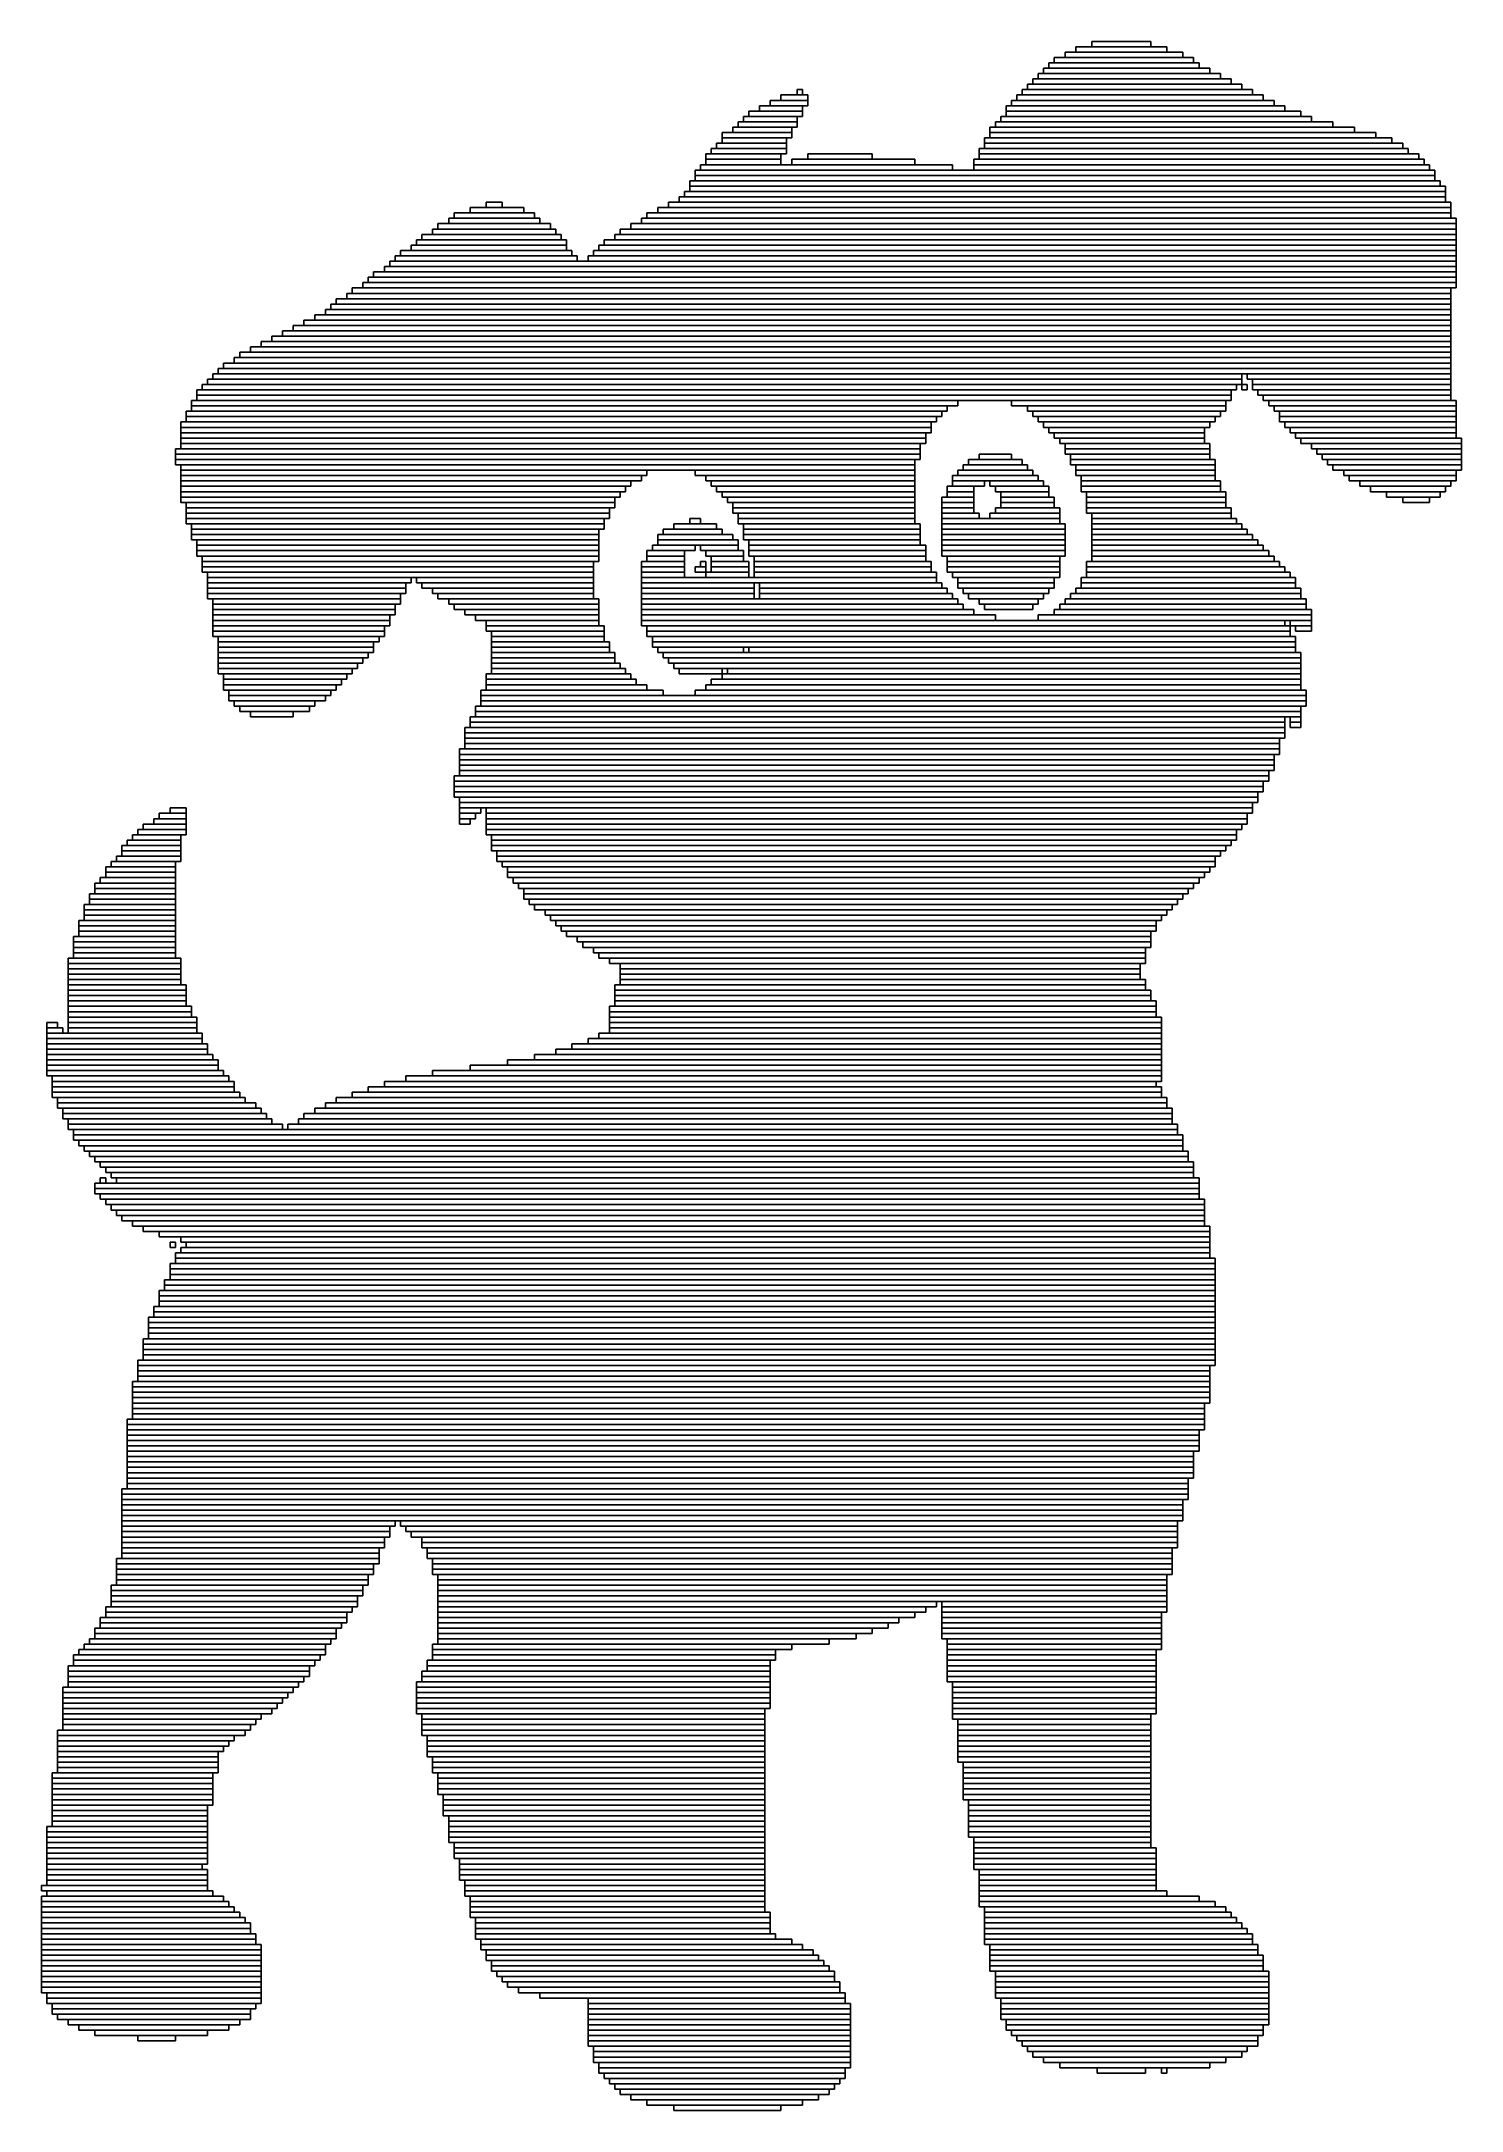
# Model space of a CAD drawing. Extents: x 379 to 644, y 319 to 705.
import ezdxf

# ---------------------------------------------------------------- set-up
doc = ezdxf.new("R2010")
doc.units = 0

msp = doc.modelspace()

# ---------------------------------------------------------------- linework, layer by layer
for p, q in [((570, 703), (592, 703)), ((570, 702), (570, 703)), ((572, 704), (589, 704)), ((572, 703), (572, 704)), ((589, 703), (572, 703)), ((575, 705), (586, 705)), ((575, 704), (575, 705)), ((586, 704), (575, 704)), ((586, 705), (586, 704)), ((589, 704), (589, 703)), ((592, 703), (592, 702)), ((565, 699), (599, 699)), ((565, 698), (565, 699)), ((566, 700), (597, 700)), ((566, 699), (566, 700)), ((597, 699), (566, 699)), ((567, 701), (595, 701)), ((567, 700), (567, 701)), ((595, 700), (567, 700)), ((568, 702), (594, 702)), ((568, 701), (568, 702)), ((594, 701), (568, 701)), ((592, 702), (570, 702)), ((594, 702), (594, 701)), ((595, 701), (595, 700)), ((597, 700), (597, 699)), ((599, 699), (599, 698)), ((517, 695), (522, 695)), ((517, 694), (517, 695)), ((520, 696), (521, 696)), ((520, 695), (520, 696)), ((521, 695), (520, 695)), ((521, 696), (521, 695)), ((522, 695), (522, 694)), ((561, 695), (607, 695)), ((561, 694), (561, 695)), ((562, 696), (605, 696)), ((562, 695), (562, 696)), ((605, 695), (562, 695)), ((563, 697), (603, 697)), ((563, 696), (563, 697)), ((603, 696), (563, 696)), ((564, 698), (601, 698)), ((564, 697), (564, 698)), ((601, 697), (564, 697)), ((599, 698), (565, 698)), ((601, 698), (601, 697)), ((603, 697), (603, 696)), ((605, 696), (605, 695)), ((607, 695), (607, 694)), ((510, 691), (520, 691)), ((510, 690), (510, 691)), ((511, 692), (521, 692)), ((511, 691), (511, 692)), ((521, 691), (511, 691)), ((513, 693), (521, 693)), ((513, 692), (513, 693)), ((521, 692), (513, 692)), ((515, 694), (522, 694)), ((515, 693), (515, 694)), ((522, 693), (515, 693)), ((522, 694), (517, 694)), ((520, 691), (520, 690)), ((521, 693), (521, 692)), ((521, 692), (521, 691)), ((522, 694), (522, 693)), ((558, 691), (616, 691)), ((558, 690), (558, 691)), ((559, 693), (611, 693)), ((559, 692), (559, 693)), ((611, 692), (559, 692)), ((559, 692), (614, 692)), ((559, 691), (559, 692)), ((614, 691), (559, 691)), ((560, 694), (609, 694)), ((560, 693), (560, 694)), ((609, 693), (560, 693)), ((607, 694), (561, 694)), ((609, 694), (609, 693)), ((611, 693), (611, 692)), ((614, 692), (614, 691)), ((616, 691), (616, 690)), ((506, 688), (519, 688)), ((506, 687), (506, 688)), ((508, 689), (519, 689)), ((508, 688), (508, 689)), ((519, 688), (508, 688)), ((509, 690), (520, 690)), ((509, 689), (509, 690)), ((520, 689), (509, 689)), ((520, 690), (510, 690)), ((519, 689), (519, 688)), ((519, 688), (519, 687)), ((520, 690), (520, 689)), ((556, 689), (624, 689)), ((556, 688), (556, 689)), ((624, 688), (556, 688)), ((556, 688), (628, 688)), ((556, 687), (556, 688)), ((557, 690), (620, 690)), ((557, 689), (557, 690)), ((620, 689), (557, 689)), ((616, 690), (558, 690)), ((620, 690), (620, 689)), ((624, 689), (624, 688)), ((628, 688), (628, 687)), ((503, 684), (517, 684)), ((503, 683), (503, 684)), ((504, 685), (518, 685)), ((504, 684), (504, 685)), ((518, 684), (504, 684)), ((505, 686), (518, 686)), ((505, 685), (505, 686)), ((518, 685), (505, 685)), ((519, 687), (506, 687)), ((506, 687), (518, 687)), ((506, 686), (506, 687)), ((518, 686), (506, 686)), ((517, 684), (517, 683)), ((518, 687), (518, 686)), ((518, 686), (518, 685)), ((518, 685), (518, 684)), ((522, 684), (534, 684)), ((522, 683), (522, 684)), ((534, 684), (534, 683)), ((554, 685), (634, 685)), ((554, 684), (554, 685)), ((634, 684), (554, 684)), ((554, 684), (636, 684)), ((554, 683), (554, 684)), ((555, 687), (631, 687)), ((555, 686), (555, 687)), ((631, 686), (555, 686)), ((555, 686), (633, 686)), ((555, 685), (555, 686)), ((633, 685), (555, 685)), ((628, 687), (556, 687)), ((631, 687), (631, 686)), ((633, 686), (633, 685)), ((634, 685), (634, 684)), ((636, 684), (636, 683)), ((501, 681), (639, 681)), ((501, 680), (501, 681)), ((639, 680), (501, 680)), ((501, 680), (639, 680)), ((501, 679), (501, 680)), ((502, 682), (549, 682)), ((502, 681), (502, 682)), ((549, 681), (502, 681)), ((517, 683), (503, 683)), ((503, 683), (517, 683)), ((503, 682), (503, 683)), ((517, 682), (503, 682)), ((517, 683), (517, 682)), ((519, 683), (542, 683)), ((519, 682), (519, 683)), ((542, 682), (519, 682)), ((534, 683), (522, 683)), ((542, 683), (542, 682)), ((549, 682), (549, 681)), ((553, 683), (637, 683)), ((553, 682), (553, 683)), ((637, 682), (553, 682)), ((553, 682), (638, 682)), ((553, 681), (553, 682)), ((638, 681), (553, 681)), ((636, 683), (554, 683)), ((637, 683), (637, 682)), ((638, 682), (638, 681)), ((639, 681), (639, 680)), ((639, 680), (639, 679)), ((498, 676), (641, 676)), ((498, 675), (498, 676)), ((499, 677), (641, 677)), ((499, 676), (499, 677)), ((641, 676), (499, 676)), ((500, 679), (640, 679)), ((500, 678), (500, 679)), ((640, 678), (500, 678)), ((500, 678), (641, 678)), ((500, 677), (500, 678)), ((641, 677), (500, 677)), ((639, 679), (501, 679)), ((640, 679), (640, 678)), ((641, 678), (641, 677)), ((641, 677), (641, 676)), ((641, 676), (641, 675)), ((455, 672), (472, 672)), ((455, 671), (455, 672)), ((456, 673), (471, 673)), ((456, 672), (456, 673)), ((471, 672), (456, 672)), ((459, 674), (469, 674)), ((459, 673), (459, 674)), ((469, 673), (459, 673)), ((462, 675), (465, 675)), ((462, 674), (462, 675)), ((465, 674), (462, 674)), ((465, 675), (465, 674)), ((469, 674), (469, 673)), ((471, 673), (471, 672)), ((472, 672), (472, 671)), ((491, 672), (643, 672)), ((491, 671), (491, 672)), ((492, 673), (642, 673)), ((492, 672), (492, 673)), ((642, 672), (492, 672)), ((494, 674), (642, 674)), ((494, 673), (494, 674)), ((642, 673), (494, 673)), ((496, 675), (642, 675)), ((496, 674), (496, 675)), ((642, 674), (496, 674)), ((641, 675), (498, 675)), ((642, 675), (642, 674)), ((642, 674), (642, 673)), ((642, 673), (642, 672)), ((643, 672), (643, 671)), ((449, 668), (477, 668)), ((449, 667), (449, 668)), ((450, 669), (476, 669)), ((450, 668), (450, 669)), ((476, 668), (450, 668)), ((452, 670), (475, 670)), ((452, 669), (452, 670)), ((475, 669), (452, 669)), ((453, 671), (474, 671)), ((453, 670), (453, 671)), ((474, 670), (453, 670)), ((472, 671), (455, 671)), ((474, 671), (474, 670)), ((475, 670), (475, 669)), ((476, 669), (476, 668)), ((477, 668), (477, 667)), ((484, 668), (643, 668)), ((484, 667), (484, 668)), ((486, 669), (643, 669)), ((486, 668), (486, 669)), ((643, 668), (486, 668)), ((487, 670), (643, 670)), ((487, 669), (487, 670)), ((643, 669), (487, 669)), ((489, 671), (643, 671)), ((489, 670), (489, 671)), ((643, 670), (489, 670)), ((643, 671), (491, 671)), ((643, 671), (643, 670)), ((643, 670), (643, 669)), ((643, 669), (643, 668)), ((643, 668), (643, 667)), ((444, 664), (643, 664)), ((444, 663), (444, 664)), ((445, 665), (479, 665)), ((445, 664), (445, 665)), ((479, 664), (445, 664)), ((446, 666), (478, 666)), ((446, 665), (446, 666)), ((478, 665), (446, 665)), ((448, 667), (477, 667)), ((448, 666), (448, 667)), ((477, 666), (448, 666)), ((477, 667), (449, 667)), ((477, 667), (477, 666)), ((478, 666), (478, 665)), ((479, 665), (479, 664)), ((481, 665), (643, 665)), ((481, 664), (481, 665)), ((643, 664), (481, 664)), ((482, 666), (643, 666)), ((482, 665), (482, 666)), ((643, 665), (482, 665)), ((483, 667), (643, 667)), ((483, 666), (483, 667)), ((643, 666), (483, 666)), ((643, 667), (484, 667)), ((643, 667), (643, 666)), ((643, 666), (643, 665)), ((643, 665), (643, 664)), ((643, 664), (643, 663)), ((440, 661), (643, 661)), ((440, 660), (440, 661)), ((441, 662), (643, 662)), ((441, 661), (441, 662)), ((643, 661), (441, 661)), ((443, 663), (643, 663)), ((443, 662), (443, 663)), ((643, 662), (443, 662)), ((643, 663), (444, 663)), ((643, 663), (643, 662)), ((643, 662), (643, 661)), ((643, 661), (643, 660)), ((434, 657), (642, 657)), ((434, 656), (434, 657)), ((436, 658), (642, 658)), ((436, 657), (436, 658)), ((642, 657), (436, 657)), ((437, 659), (642, 659)), ((437, 658), (437, 659)), ((642, 658), (437, 658)), ((439, 660), (643, 660)), ((439, 659), (439, 660)), ((643, 659), (439, 659)), ((643, 660), (440, 660)), ((642, 659), (642, 658)), ((642, 658), (642, 657)), ((642, 657), (642, 656)), ((643, 660), (643, 659)), ((428, 653), (642, 653)), ((428, 652), (428, 653)), ((430, 654), (642, 654)), ((430, 653), (430, 654)), ((642, 653), (430, 653)), ((432, 655), (642, 655)), ((432, 654), (432, 655)), ((642, 654), (432, 654)), ((433, 656), (642, 656)), ((433, 655), (433, 656)), ((642, 655), (433, 655)), ((642, 656), (434, 656)), ((642, 656), (642, 655)), ((642, 655), (642, 654)), ((642, 654), (642, 653)), ((642, 653), (642, 652)), ((420, 649), (642, 649)), ((420, 648), (420, 649)), ((422, 650), (642, 650)), ((422, 649), (422, 650)), ((642, 649), (422, 649)), ((424, 651), (642, 651)), ((424, 650), (424, 651)), ((642, 650), (424, 650)), ((426, 652), (642, 652)), ((426, 651), (426, 652)), ((642, 651), (426, 651)), ((642, 652), (428, 652)), ((642, 652), (642, 651)), ((642, 651), (642, 650)), ((642, 650), (642, 649)), ((642, 649), (642, 648)), ((413, 645), (642, 645)), ((413, 644), (413, 645)), ((415, 646), (642, 646)), ((415, 645), (415, 646)), ((642, 645), (415, 645)), ((416, 647), (642, 647)), ((416, 646), (416, 647)), ((642, 646), (416, 646)), ((418, 648), (642, 648)), ((418, 647), (418, 648)), ((642, 647), (418, 647)), ((642, 648), (420, 648)), ((642, 648), (642, 647)), ((642, 647), (642, 646)), ((642, 646), (642, 645)), ((642, 645), (642, 644)), ((409, 641), (602, 641)), ((409, 640), (409, 641)), ((410, 642), (603, 642)), ((410, 641), (410, 642)), ((603, 641), (410, 641)), ((411, 643), (603, 643)), ((411, 642), (411, 643)), ((603, 642), (411, 642)), ((412, 644), (642, 644)), ((412, 643), (412, 644)), ((642, 643), (412, 643)), ((642, 644), (413, 644)), ((602, 641), (602, 640)), ((603, 643), (603, 642)), ((603, 642), (603, 641)), ((603, 641), (604, 641)), ((603, 640), (603, 641)), ((604, 643), (642, 643)), ((604, 642), (604, 643)), ((642, 642), (604, 642)), ((604, 641), (604, 640)), ((605, 642), (642, 642)), ((605, 641), (605, 642)), ((642, 641), (605, 641)), ((605, 641), (642, 641)), ((605, 640), (605, 641)), ((642, 644), (642, 643)), ((642, 643), (642, 642)), ((642, 642), (642, 641)), ((642, 641), (642, 640)), ((407, 638), (550, 638)), ((407, 637), (407, 638)), ((550, 637), (407, 637)), ((407, 637), (548, 637)), ((407, 636), (407, 637)), ((408, 640), (601, 640)), ((408, 639), (408, 640)), ((601, 639), (408, 639)), ((408, 639), (601, 639)), ((408, 638), (408, 639)), ((601, 638), (408, 638)), ((602, 640), (409, 640)), ((548, 637), (548, 636)), ((550, 638), (550, 637)), ((560, 638), (600, 638)), ((560, 637), (560, 638)), ((600, 637), (560, 637)), ((563, 637), (600, 637)), ((563, 636), (563, 637)), ((600, 638), (600, 637)), ((600, 637), (600, 636)), ((601, 640), (601, 639)), ((601, 639), (601, 638)), ((604, 640), (603, 640)), ((642, 640), (605, 640)), ((606, 640), (642, 640)), ((606, 639), (606, 640)), ((642, 639), (606, 639)), ((607, 639), (642, 639)), ((607, 638), (607, 639)), ((642, 638), (607, 638)), ((608, 638), (643, 638)), ((608, 637), (608, 638)), ((643, 637), (608, 637)), ((609, 637), (643, 637)), ((609, 636), (609, 637)), ((642, 640), (642, 639)), ((642, 639), (642, 638)), ((643, 638), (643, 637)), ((643, 637), (643, 636)), ((405, 634), (545, 634)), ((405, 633), (405, 634)), ((406, 636), (547, 636)), ((406, 635), (406, 636)), ((547, 635), (406, 635)), ((406, 635), (546, 635)), ((406, 634), (406, 635)), ((546, 634), (406, 634)), ((548, 636), (407, 636)), ((545, 634), (545, 633)), ((546, 635), (546, 634)), ((547, 636), (547, 635)), ((600, 636), (563, 636)), ((564, 636), (599, 636)), ((564, 635), (564, 636)), ((599, 635), (564, 635)), ((565, 635), (598, 635)), ((565, 634), (565, 635)), ((598, 634), (565, 634)), ((566, 634), (597, 634)), ((566, 633), (566, 634)), ((597, 634), (597, 633)), ((598, 635), (598, 634)), ((599, 636), (599, 635)), ((643, 636), (609, 636)), ((610, 636), (643, 636)), ((610, 635), (610, 636)), ((643, 635), (610, 635)), ((610, 635), (643, 635)), ((610, 634), (610, 635)), ((643, 634), (610, 634)), ((611, 634), (643, 634)), ((611, 633), (611, 634)), ((643, 636), (643, 635)), ((643, 635), (643, 634)), ((643, 634), (643, 633)), ((545, 633), (405, 633)), ((405, 633), (545, 633)), ((405, 632), (405, 633)), ((545, 632), (405, 632)), ((405, 632), (544, 632)), ((405, 631), (405, 632)), ((544, 631), (405, 631)), ((405, 631), (544, 631)), ((405, 630), (405, 631)), ((544, 630), (405, 630)), ((405, 630), (543, 630)), ((405, 629), (405, 630)), ((543, 630), (543, 629)), ((544, 632), (544, 631)), ((544, 631), (544, 630)), ((545, 633), (545, 632)), ((597, 633), (566, 633)), ((567, 633), (596, 633)), ((567, 632), (567, 633)), ((596, 632), (567, 632)), ((568, 632), (596, 632)), ((568, 631), (568, 632)), ((596, 631), (568, 631)), ((569, 631), (596, 631)), ((569, 630), (569, 631)), ((596, 630), (569, 630)), ((570, 630), (597, 630)), ((570, 629), (570, 630)), ((596, 633), (596, 632)), ((596, 632), (596, 631)), ((596, 631), (596, 630)), ((597, 630), (597, 629)), ((643, 633), (611, 633)), ((612, 633), (643, 633)), ((612, 632), (612, 633)), ((643, 632), (612, 632)), ((613, 632), (643, 632)), ((613, 631), (613, 632)), ((643, 631), (613, 631)), ((614, 631), (644, 631)), ((614, 630), (614, 631)), ((644, 630), (614, 630)), ((616, 630), (644, 630)), ((616, 629), (616, 630)), ((643, 633), (643, 632)), ((643, 632), (643, 631)), ((644, 631), (644, 630)), ((644, 630), (644, 629)), ((404, 629), (543, 629)), ((404, 628), (404, 629)), ((543, 628), (404, 628)), ((404, 628), (543, 628)), ((404, 627), (404, 628)), ((543, 627), (404, 627)), ((404, 627), (542, 627)), ((404, 626), (404, 627)), ((542, 626), (404, 626)), ((543, 629), (405, 629)), ((405, 626), (542, 626)), ((405, 625), (405, 626)), ((542, 627), (542, 626)), ((542, 626), (542, 625)), ((543, 629), (543, 628)), ((543, 628), (543, 627)), ((551, 626), (563, 626)), ((551, 625), (551, 626)), ((552, 627), (562, 627)), ((552, 626), (552, 627)), ((562, 626), (552, 626)), ((554, 628), (560, 628)), ((554, 627), (554, 628)), ((560, 627), (554, 627)), ((560, 628), (560, 627)), ((562, 627), (562, 626)), ((563, 626), (563, 625)), ((597, 629), (570, 629)), ((570, 629), (597, 629)), ((570, 628), (570, 629)), ((597, 628), (570, 628)), ((571, 628), (597, 628)), ((571, 627), (571, 628)), ((597, 627), (571, 627)), ((571, 627), (598, 627)), ((571, 626), (571, 627)), ((598, 626), (571, 626)), ((572, 626), (598, 626)), ((572, 625), (572, 626)), ((597, 629), (597, 628)), ((597, 628), (597, 627)), ((598, 627), (598, 626)), ((598, 626), (598, 625)), ((644, 629), (616, 629)), ((617, 629), (644, 629)), ((617, 628), (617, 629)), ((644, 628), (617, 628)), ((618, 628), (644, 628)), ((618, 627), (618, 628)), ((644, 627), (618, 627)), ((619, 627), (644, 627)), ((619, 626), (619, 627)), ((644, 626), (619, 626)), ((620, 626), (644, 626)), ((620, 625), (620, 626)), ((644, 629), (644, 628)), ((644, 628), (644, 627)), ((644, 627), (644, 626)), ((644, 626), (644, 625)), ((542, 625), (405, 625)), ((405, 625), (492, 625)), ((405, 624), (405, 625)), ((492, 624), (405, 624)), ((405, 624), (491, 624)), ((405, 623), (405, 624)), ((491, 623), (405, 623)), ((405, 623), (489, 623)), ((405, 622), (405, 623)), ((489, 622), (405, 622)), ((405, 622), (488, 622)), ((405, 621), (405, 622)), ((488, 622), (488, 621)), ((489, 623), (489, 622)), ((491, 624), (491, 623)), ((492, 625), (492, 624)), ((501, 625), (542, 625)), ((501, 624), (501, 625)), ((542, 624), (501, 624)), ((503, 624), (542, 624)), ((503, 623), (503, 624)), ((542, 623), (503, 623)), ((504, 623), (542, 623)), ((504, 622), (504, 623)), ((542, 622), (504, 622)), ((505, 622), (542, 622)), ((505, 621), (505, 622)), ((542, 625), (542, 624)), ((542, 624), (542, 623)), ((542, 623), (542, 622)), ((542, 622), (542, 621)), ((548, 622), (553, 622)), ((548, 621), (548, 622)), ((549, 624), (565, 624)), ((549, 623), (549, 624)), ((565, 623), (549, 623)), ((549, 623), (555, 623)), ((549, 622), (549, 623)), ((555, 622), (549, 622)), ((550, 625), (564, 625)), ((550, 624), (550, 625)), ((564, 624), (550, 624)), ((563, 625), (551, 625)), ((553, 622), (553, 621)), ((555, 623), (555, 622)), ((556, 623), (566, 623)), ((556, 622), (556, 623)), ((566, 622), (556, 622)), ((557, 622), (567, 622)), ((557, 621), (557, 622)), ((564, 625), (564, 624)), ((565, 624), (565, 623)), ((566, 623), (566, 622)), ((567, 622), (567, 621)), ((598, 625), (572, 625)), ((572, 625), (598, 625)), ((572, 624), (572, 625)), ((598, 624), (572, 624)), ((573, 624), (598, 624)), ((573, 623), (573, 624)), ((598, 623), (573, 623)), ((573, 623), (599, 623)), ((573, 622), (573, 623)), ((599, 622), (573, 622)), ((573, 622), (599, 622)), ((573, 621), (573, 622)), ((598, 625), (598, 624)), ((598, 624), (598, 623)), ((599, 623), (599, 622)), ((599, 622), (599, 621)), ((644, 625), (620, 625)), ((622, 625), (643, 625)), ((622, 624), (622, 625)), ((643, 624), (622, 624)), ((623, 624), (643, 624)), ((623, 623), (623, 624)), ((643, 623), (623, 623)), ((625, 623), (642, 623)), ((625, 622), (625, 623)), ((642, 622), (625, 622)), ((627, 622), (641, 622)), ((627, 621), (627, 622)), ((641, 622), (641, 621)), ((642, 623), (642, 622)), ((643, 625), (643, 624)), ((643, 624), (643, 623)), ((488, 621), (405, 621)), ((405, 621), (487, 621)), ((405, 620), (405, 621)), ((487, 620), (405, 620)), ((405, 620), (486, 620)), ((405, 619), (405, 620)), ((486, 619), (405, 619)), ((406, 619), (486, 619)), ((406, 618), (406, 619)), ((486, 618), (406, 618)), ((406, 618), (485, 618)), ((406, 617), (406, 618)), ((485, 618), (485, 617)), ((486, 620), (486, 619)), ((486, 619), (486, 618)), ((487, 621), (487, 620)), ((542, 621), (505, 621)), ((506, 621), (542, 621)), ((506, 620), (506, 621)), ((542, 620), (506, 620)), ((507, 620), (542, 620)), ((507, 619), (507, 620)), ((542, 619), (507, 619)), ((508, 619), (542, 619)), ((508, 618), (508, 619)), ((542, 618), (508, 618)), ((508, 618), (542, 618)), ((508, 617), (508, 618)), ((542, 621), (542, 620)), ((542, 620), (542, 619)), ((542, 619), (542, 618)), ((542, 618), (542, 617)), ((547, 620), (553, 620)), ((547, 619), (547, 620)), ((553, 619), (547, 619)), ((547, 619), (553, 619)), ((547, 618), (547, 619)), ((553, 618), (547, 618)), ((547, 618), (553, 618)), ((547, 617), (547, 618)), ((553, 621), (548, 621)), ((548, 621), (553, 621)), ((548, 620), (548, 621)), ((553, 620), (548, 620)), ((553, 621), (553, 620)), ((553, 620), (553, 619)), ((553, 619), (553, 618)), ((553, 618), (553, 617)), ((567, 621), (557, 621)), ((557, 618), (569, 618)), ((557, 617), (557, 618)), ((558, 621), (567, 621)), ((558, 620), (558, 621)), ((567, 620), (558, 620)), ((558, 620), (568, 620)), ((558, 619), (558, 620)), ((568, 619), (558, 619)), ((558, 619), (568, 619)), ((558, 618), (558, 619)), ((568, 618), (558, 618)), ((567, 621), (567, 620)), ((568, 620), (568, 619)), ((568, 619), (568, 618)), ((569, 618), (569, 617)), ((599, 621), (573, 621)), ((574, 621), (600, 621)), ((574, 620), (574, 621)), ((600, 620), (574, 620)), ((574, 620), (600, 620)), ((574, 619), (574, 620)), ((600, 619), (574, 619)), ((574, 619), (600, 619)), ((574, 618), (574, 619)), ((600, 618), (574, 618)), ((574, 618), (601, 618)), ((574, 617), (574, 618)), ((600, 621), (600, 620)), ((600, 620), (600, 619)), ((600, 619), (600, 618)), ((601, 618), (601, 617)), ((641, 621), (627, 621)), ((630, 621), (640, 621)), ((630, 620), (630, 621)), ((640, 620), (630, 620)), ((633, 620), (638, 620)), ((633, 619), (633, 620)), ((638, 619), (633, 619)), ((638, 620), (638, 619)), ((640, 621), (640, 620)), ((485, 617), (406, 617)), ((406, 617), (485, 617)), ((406, 616), (406, 617)), ((485, 616), (406, 616)), ((406, 616), (484, 616)), ((406, 615), (406, 616)), ((484, 615), (406, 615)), ((407, 615), (484, 615)), ((407, 614), (407, 615)), ((484, 614), (407, 614)), ((407, 614), (483, 614)), ((407, 613), (407, 614)), ((483, 614), (483, 613)), ((484, 616), (484, 615)), ((484, 615), (484, 614)), ((485, 617), (485, 616)), ((495, 614), (506, 614)), ((495, 613), (495, 614)), ((497, 615), (505, 615)), ((497, 614), (497, 615)), ((505, 614), (497, 614)), ((500, 616), (502, 616)), ((500, 615), (500, 616)), ((502, 615), (500, 615)), ((502, 616), (502, 615)), ((505, 615), (505, 614)), ((506, 614), (506, 613)), ((542, 617), (508, 617)), ((509, 617), (542, 617)), ((509, 616), (509, 617)), ((542, 616), (509, 616)), ((509, 616), (542, 616)), ((509, 615), (509, 616)), ((542, 615), (509, 615)), ((510, 615), (543, 615)), ((510, 614), (510, 615)), ((543, 614), (510, 614)), ((510, 614), (543, 614)), ((510, 613), (510, 614)), ((542, 617), (542, 616)), ((542, 616), (542, 615)), ((543, 615), (543, 614)), ((543, 614), (543, 613)), ((553, 617), (547, 617)), ((547, 617), (554, 617)), ((547, 616), (547, 617)), ((554, 616), (547, 616)), ((547, 616), (569, 616)), ((547, 615), (547, 616)), ((569, 615), (547, 615)), ((547, 615), (570, 615)), ((547, 614), (547, 615)), ((570, 614), (547, 614)), ((547, 614), (570, 614)), ((547, 613), (547, 614)), ((554, 617), (554, 616)), ((556, 617), (569, 617)), ((556, 616), (556, 617)), ((569, 616), (556, 616)), ((569, 617), (557, 617)), ((569, 617), (569, 616)), ((569, 616), (569, 615)), ((570, 615), (570, 614)), ((570, 614), (570, 613)), ((601, 617), (574, 617)), ((575, 617), (601, 617)), ((575, 616), (575, 617)), ((601, 616), (575, 616)), ((575, 616), (602, 616)), ((575, 615), (575, 616)), ((602, 615), (575, 615)), ((575, 615), (603, 615)), ((575, 614), (575, 615)), ((603, 614), (575, 614)), ((575, 614), (604, 614)), ((575, 613), (575, 614)), ((601, 617), (601, 616)), ((602, 616), (602, 615)), ((603, 615), (603, 614)), ((604, 614), (604, 613)), ((483, 613), (407, 613)), ((407, 613), (483, 613)), ((407, 612), (407, 613)), ((483, 612), (407, 612)), ((408, 612), (483, 612)), ((408, 611), (408, 612)), ((483, 611), (408, 611)), ((408, 611), (483, 611)), ((408, 610), (408, 611)), ((483, 610), (408, 610)), ((408, 610), (483, 610)), ((408, 609), (408, 610)), ((483, 613), (483, 612)), ((483, 612), (483, 611)), ((483, 611), (483, 610)), ((483, 610), (483, 609)), ((492, 610), (499, 610)), ((492, 609), (492, 610)), ((493, 611), (501, 611)), ((493, 610), (493, 611)), ((501, 610), (493, 610)), ((494, 613), (508, 613)), ((494, 612), (494, 613)), ((508, 612), (494, 612)), ((494, 612), (509, 612)), ((494, 611), (494, 612)), ((509, 611), (494, 611)), ((506, 613), (495, 613)), ((499, 610), (499, 609)), ((501, 611), (501, 610)), ((502, 611), (509, 611)), ((502, 610), (502, 611)), ((509, 610), (502, 610)), ((503, 610), (510, 610)), ((503, 609), (503, 610)), ((508, 613), (508, 612)), ((509, 612), (509, 611)), ((509, 611), (509, 610)), ((543, 613), (510, 613)), ((510, 613), (543, 613)), ((510, 612), (510, 613)), ((543, 612), (510, 612)), ((510, 610), (510, 609)), ((511, 612), (543, 612)), ((511, 611), (511, 612)), ((543, 611), (511, 611)), ((511, 611), (544, 611)), ((511, 610), (511, 611)), ((544, 610), (511, 610)), ((511, 610), (544, 610)), ((511, 609), (511, 610)), ((543, 613), (543, 612)), ((543, 612), (543, 611)), ((544, 611), (544, 610)), ((544, 610), (544, 609)), ((570, 613), (547, 613)), ((547, 613), (570, 613)), ((547, 612), (547, 613)), ((570, 612), (547, 612)), ((547, 612), (570, 612)), ((547, 611), (547, 612)), ((570, 611), (547, 611)), ((547, 611), (570, 611)), ((547, 610), (547, 611)), ((570, 610), (547, 610)), ((547, 610), (570, 610)), ((547, 609), (547, 610)), ((570, 613), (570, 612)), ((570, 612), (570, 611)), ((570, 611), (570, 610)), ((570, 610), (570, 609)), ((604, 613), (575, 613)), ((575, 613), (605, 613)), ((575, 612), (575, 613)), ((605, 612), (575, 612)), ((575, 612), (606, 612)), ((575, 611), (575, 612)), ((606, 611), (575, 611)), ((575, 611), (607, 611)), ((575, 610), (575, 611)), ((607, 610), (575, 610)), ((575, 610), (608, 610)), ((575, 609), (575, 610)), ((605, 613), (605, 612)), ((606, 612), (606, 611)), ((607, 611), (607, 610)), ((608, 610), (608, 609)), ((483, 609), (408, 609)), ((409, 609), (483, 609)), ((409, 608), (409, 609)), ((483, 608), (409, 608)), ((409, 608), (482, 608)), ((409, 607), (409, 608)), ((482, 607), (409, 607)), ((409, 607), (482, 607)), ((409, 606), (409, 607)), ((482, 608), (482, 607)), ((482, 607), (482, 606)), ((483, 609), (483, 608)), ((491, 608), (499, 608)), ((491, 607), (491, 608)), ((499, 607), (491, 607)), ((491, 607), (499, 607)), ((491, 606), (491, 607)), ((499, 609), (492, 609)), ((492, 609), (499, 609)), ((492, 608), (492, 609)), ((499, 608), (492, 608)), ((499, 609), (499, 608)), ((499, 608), (499, 607)), ((499, 607), (499, 606)), ((501, 607), (503, 607)), ((501, 606), (501, 607)), ((502, 608), (503, 608)), ((502, 607), (502, 608)), ((503, 607), (502, 607)), ((510, 609), (503, 609)), ((503, 608), (503, 607)), ((503, 607), (503, 606)), ((504, 609), (510, 609)), ((504, 608), (504, 609)), ((510, 608), (504, 608)), ((504, 608), (511, 608)), ((504, 607), (504, 608)), ((511, 607), (504, 607)), ((504, 607), (511, 607)), ((504, 606), (504, 607)), ((510, 609), (510, 608)), ((544, 609), (511, 609)), ((511, 608), (511, 607)), ((511, 607), (511, 606)), ((512, 609), (544, 609)), ((512, 608), (512, 609)), ((544, 608), (512, 608)), ((512, 608), (545, 608)), ((512, 607), (512, 608)), ((545, 607), (512, 607)), ((512, 607), (545, 607)), ((512, 606), (512, 607)), ((544, 609), (544, 608)), ((545, 608), (545, 607)), ((545, 607), (545, 606)), ((570, 609), (547, 609)), ((548, 609), (569, 609)), ((548, 608), (548, 609)), ((569, 608), (548, 608)), ((548, 608), (569, 608)), ((548, 607), (548, 608)), ((569, 607), (548, 607)), ((548, 607), (569, 607)), ((548, 606), (548, 607)), ((569, 609), (569, 608)), ((569, 608), (569, 607)), ((569, 607), (569, 606)), ((574, 608), (610, 608)), ((574, 607), (574, 608)), ((610, 607), (574, 607)), ((574, 607), (611, 607)), ((574, 606), (574, 607)), ((608, 609), (575, 609)), ((575, 609), (609, 609)), ((575, 608), (575, 609)), ((609, 608), (575, 608)), ((609, 609), (609, 608)), ((610, 608), (610, 607)), ((611, 607), (611, 606)), ((482, 606), (409, 606)), ((410, 606), (482, 606)), ((410, 605), (410, 606)), ((482, 605), (410, 605)), ((410, 605), (448, 605)), ((410, 604), (410, 605)), ((448, 604), (410, 604)), ((410, 604), (447, 604)), ((410, 603), (410, 604)), ((447, 603), (410, 603)), ((410, 603), (447, 603)), ((410, 602), (410, 603)), ((447, 604), (447, 603)), ((447, 603), (447, 602)), ((448, 605), (448, 604)), ((449, 605), (482, 605)), ((449, 604), (449, 605)), ((482, 604), (449, 604)), ((450, 604), (482, 604)), ((450, 603), (450, 604)), ((482, 603), (450, 603)), ((452, 603), (482, 603)), ((452, 602), (452, 603)), ((482, 606), (482, 605)), ((482, 605), (482, 604)), ((482, 604), (482, 603)), ((482, 603), (482, 602)), ((499, 606), (491, 606)), ((491, 606), (499, 606)), ((491, 605), (491, 606)), ((499, 605), (491, 605)), ((491, 605), (546, 605)), ((491, 604), (491, 605)), ((546, 604), (491, 604)), ((491, 604), (512, 604)), ((491, 603), (491, 604)), ((512, 603), (491, 603)), ((491, 603), (512, 603)), ((491, 602), (491, 603)), ((499, 606), (499, 605)), ((503, 606), (501, 606)), ((503, 606), (511, 606)), ((503, 605), (503, 606)), ((511, 605), (503, 605)), ((511, 606), (504, 606)), ((511, 606), (511, 605)), ((545, 606), (512, 606)), ((512, 606), (546, 606)), ((512, 605), (512, 606)), ((546, 605), (512, 605)), ((512, 604), (512, 603)), ((512, 603), (512, 602)), ((513, 604), (547, 604)), ((513, 603), (513, 604)), ((547, 603), (513, 603)), ((513, 603), (548, 603)), ((513, 602), (513, 603)), ((546, 606), (546, 605)), ((546, 605), (546, 604)), ((547, 604), (547, 603)), ((569, 606), (548, 606)), ((548, 603), (548, 602)), ((549, 606), (569, 606)), ((549, 605), (549, 606)), ((569, 605), (549, 605)), ((550, 605), (568, 605)), ((550, 604), (550, 605)), ((568, 604), (550, 604)), ((550, 604), (568, 604)), ((550, 603), (550, 604)), ((568, 603), (550, 603)), ((551, 603), (567, 603)), ((551, 602), (551, 603)), ((567, 603), (567, 602)), ((568, 605), (568, 604)), ((568, 604), (568, 603)), ((569, 606), (569, 605)), ((572, 603), (614, 603)), ((572, 602), (572, 603)), ((573, 605), (613, 605)), ((573, 604), (573, 605)), ((613, 604), (573, 604)), ((573, 604), (613, 604)), ((573, 603), (573, 604)), ((613, 603), (573, 603)), ((611, 606), (574, 606)), ((574, 606), (612, 606)), ((574, 605), (574, 606)), ((612, 605), (574, 605)), ((612, 606), (612, 605)), ((613, 605), (613, 604)), ((613, 604), (613, 603)), ((614, 603), (614, 602)), ((447, 602), (410, 602)), ((410, 602), (446, 602)), ((410, 601), (410, 602)), ((446, 601), (410, 601)), ((411, 601), (446, 601)), ((411, 600), (411, 601)), ((446, 600), (411, 600)), ((411, 600), (445, 600)), ((411, 599), (411, 600)), ((445, 599), (411, 599)), ((411, 599), (445, 599)), ((411, 598), (411, 599)), ((445, 600), (445, 599)), ((445, 599), (445, 598)), ((446, 602), (446, 601)), ((446, 601), (446, 600)), ((482, 602), (452, 602)), ((453, 602), (482, 602)), ((453, 601), (453, 602)), ((482, 601), (453, 601)), ((455, 601), (483, 601)), ((455, 600), (455, 601)), ((483, 600), (455, 600)), ((456, 600), (483, 600)), ((456, 599), (456, 600)), ((483, 599), (456, 599)), ((458, 599), (483, 599)), ((458, 598), (458, 599)), ((482, 602), (482, 601)), ((483, 601), (483, 600)), ((483, 600), (483, 599)), ((483, 599), (483, 598)), ((512, 602), (491, 602)), ((491, 602), (512, 602)), ((491, 601), (491, 602)), ((512, 601), (491, 601)), ((491, 601), (550, 601)), ((491, 600), (491, 601)), ((550, 600), (491, 600)), ((491, 600), (551, 600)), ((491, 599), (491, 600)), ((551, 599), (491, 599)), ((491, 599), (553, 599)), ((491, 598), (491, 599)), ((512, 602), (512, 601)), ((548, 602), (513, 602)), ((513, 602), (549, 602)), ((513, 601), (513, 602)), ((549, 601), (513, 601)), ((549, 602), (549, 601)), ((550, 601), (550, 600)), ((567, 602), (551, 602)), ((551, 600), (551, 599)), ((552, 602), (566, 602)), ((552, 601), (552, 602)), ((566, 601), (552, 601)), ((553, 599), (553, 598)), ((554, 601), (565, 601)), ((554, 600), (554, 601)), ((565, 600), (554, 600)), ((555, 600), (564, 600)), ((555, 599), (555, 600)), ((564, 599), (555, 599)), ((564, 600), (564, 599)), ((565, 601), (565, 600)), ((566, 602), (566, 601)), ((568, 599), (616, 599)), ((568, 598), (568, 599)), ((569, 600), (615, 600)), ((569, 599), (569, 600)), ((615, 599), (569, 599)), ((570, 601), (615, 601)), ((570, 600), (570, 601)), ((615, 600), (570, 600)), ((571, 602), (614, 602)), ((571, 601), (571, 602)), ((614, 601), (571, 601)), ((614, 602), (572, 602)), ((614, 602), (614, 601)), ((615, 601), (615, 600)), ((615, 600), (615, 599)), ((616, 599), (616, 598)), ((445, 598), (411, 598)), ((411, 598), (444, 598)), ((411, 597), (411, 598)), ((444, 597), (411, 597)), ((411, 597), (444, 597)), ((411, 596), (411, 597)), ((444, 596), (411, 596)), ((411, 596), (443, 596)), ((411, 595), (411, 596)), ((443, 595), (411, 595)), ((411, 595), (443, 595)), ((411, 594), (411, 595)), ((443, 596), (443, 595)), ((443, 595), (443, 594)), ((444, 598), (444, 597)), ((444, 597), (444, 596)), ((483, 598), (458, 598)), ((460, 598), (483, 598)), ((460, 597), (460, 598)), ((483, 597), (460, 597)), ((462, 597), (483, 597)), ((462, 596), (462, 597)), ((483, 596), (462, 596)), ((462, 596), (484, 596)), ((462, 595), (462, 596)), ((484, 595), (462, 595)), ((463, 595), (484, 595)), ((463, 594), (463, 595)), ((483, 598), (483, 597)), ((483, 597), (483, 596)), ((484, 596), (484, 595)), ((484, 595), (484, 594)), ((553, 598), (491, 598)), ((491, 598), (557, 598)), ((491, 597), (491, 598)), ((557, 597), (491, 597)), ((491, 597), (611, 597)), ((491, 596), (491, 597)), ((611, 596), (491, 596)), ((492, 596), (612, 596)), ((492, 595), (492, 596)), ((612, 595), (492, 595)), ((492, 595), (612, 595)), ((492, 594), (492, 595)), ((557, 598), (557, 597)), ((565, 598), (616, 598)), ((565, 597), (565, 598)), ((616, 597), (565, 597)), ((616, 598), (568, 598)), ((611, 597), (611, 596)), ((612, 597), (616, 597)), ((612, 596), (612, 597)), ((616, 596), (612, 596)), ((612, 596), (612, 595)), ((612, 595), (612, 594)), ((613, 596), (616, 596)), ((613, 595), (613, 596)), ((616, 595), (613, 595)), ((616, 598), (616, 597)), ((616, 597), (616, 596)), ((616, 596), (616, 595)), ((443, 594), (411, 594)), ((412, 594), (442, 594)), ((412, 593), (412, 594)), ((442, 593), (412, 593)), ((412, 593), (441, 593)), ((412, 592), (412, 593)), ((441, 592), (412, 592)), ((412, 592), (441, 592)), ((412, 591), (412, 592)), ((441, 591), (412, 591)), ((412, 591), (440, 591)), ((412, 590), (412, 591)), ((440, 591), (440, 590)), ((441, 593), (441, 592)), ((441, 592), (441, 591)), ((442, 594), (442, 593)), ((484, 594), (463, 594)), ((463, 594), (484, 594)), ((463, 593), (463, 594)), ((484, 593), (463, 593)), ((463, 593), (485, 593)), ((463, 592), (463, 593)), ((485, 592), (463, 592)), ((463, 592), (485, 592)), ((463, 591), (463, 592)), ((485, 591), (463, 591)), ((463, 591), (486, 591)), ((463, 590), (463, 591)), ((484, 594), (484, 593)), ((485, 593), (485, 592)), ((485, 592), (485, 591)), ((486, 591), (486, 590)), ((612, 594), (492, 594)), ((493, 594), (613, 594)), ((493, 593), (493, 594)), ((613, 593), (493, 593)), ((493, 593), (613, 593)), ((493, 592), (493, 593)), ((613, 592), (493, 592)), ((494, 592), (510, 592)), ((494, 591), (494, 592)), ((510, 591), (494, 591)), ((495, 591), (614, 591)), ((495, 590), (495, 591)), ((510, 592), (510, 591)), ((511, 592), (613, 592)), ((511, 591), (511, 592)), ((613, 591), (511, 591)), ((613, 594), (613, 593)), ((613, 593), (613, 592)), ((613, 592), (613, 591)), ((614, 591), (614, 590)), ((440, 590), (412, 590)), ((412, 590), (439, 590)), ((412, 589), (412, 590)), ((439, 589), (412, 589)), ((412, 589), (438, 589)), ((412, 588), (412, 589)), ((438, 588), (412, 588)), ((412, 588), (437, 588)), ((412, 587), (412, 588)), ((437, 587), (412, 587)), ((413, 587), (436, 587)), ((413, 586), (413, 587)), ((436, 587), (436, 586)), ((437, 588), (437, 587)), ((438, 589), (438, 588)), ((439, 590), (439, 589)), ((462, 587), (489, 587)), ((462, 586), (462, 587)), ((486, 590), (463, 590)), ((463, 590), (486, 590)), ((463, 589), (463, 590)), ((486, 589), (463, 589)), ((463, 589), (487, 589)), ((463, 588), (463, 589)), ((487, 588), (463, 588)), ((463, 588), (488, 588)), ((463, 587), (463, 588)), ((488, 587), (463, 587)), ((486, 590), (486, 589)), ((487, 589), (487, 588)), ((488, 588), (488, 587)), ((489, 587), (489, 586)), ((614, 590), (495, 590)), ((496, 590), (614, 590)), ((496, 589), (496, 590)), ((614, 589), (496, 589)), ((497, 589), (614, 589)), ((497, 588), (497, 589)), ((614, 588), (497, 588)), ((498, 588), (506, 588)), ((498, 587), (498, 588)), ((506, 587), (498, 587)), ((506, 588), (506, 587)), ((506, 587), (614, 587)), ((506, 586), (506, 587)), ((507, 588), (614, 588)), ((507, 587), (507, 588)), ((614, 587), (507, 587)), ((614, 590), (614, 589)), ((614, 589), (614, 588)), ((614, 588), (614, 587)), ((614, 587), (614, 586)), ((436, 586), (413, 586)), ((413, 586), (435, 586)), ((413, 585), (413, 586)), ((435, 585), (413, 585)), ((413, 585), (434, 585)), ((413, 584), (413, 585)), ((434, 584), (413, 584)), ((414, 584), (433, 584)), ((414, 583), (414, 584)), ((433, 583), (414, 583)), ((414, 583), (432, 583)), ((414, 582), (414, 583)), ((432, 583), (432, 582)), ((433, 584), (433, 583)), ((434, 585), (434, 584)), ((435, 586), (435, 585)), ((461, 584), (495, 584)), ((461, 583), (461, 584)), ((495, 583), (461, 583)), ((461, 583), (615, 583)), ((461, 582), (461, 583)), ((489, 586), (462, 586)), ((462, 586), (490, 586)), ((462, 585), (462, 586)), ((490, 585), (462, 585)), ((462, 585), (492, 585)), ((462, 584), (462, 585)), ((492, 584), (462, 584)), ((490, 586), (490, 585)), ((492, 585), (492, 584)), ((495, 584), (495, 583)), ((501, 584), (615, 584)), ((501, 583), (501, 584)), ((615, 583), (501, 583)), ((503, 585), (614, 585)), ((503, 584), (503, 585)), ((614, 584), (503, 584)), ((504, 586), (614, 586)), ((504, 585), (504, 586)), ((614, 585), (504, 585)), ((614, 586), (506, 586)), ((614, 586), (614, 585)), ((614, 585), (614, 584)), ((615, 584), (615, 583)), ((615, 583), (615, 582)), ((432, 582), (414, 582)), ((415, 582), (430, 582)), ((415, 581), (415, 582)), ((430, 581), (415, 581)), ((416, 581), (429, 581)), ((416, 580), (416, 581)), ((429, 580), (416, 580)), ((418, 580), (426, 580)), ((418, 579), (418, 580)), ((426, 579), (418, 579)), ((426, 580), (426, 579)), ((429, 581), (429, 580)), ((430, 582), (430, 581)), ((459, 579), (611, 579)), ((459, 578), (459, 579)), ((460, 581), (614, 581)), ((460, 580), (460, 581)), ((614, 580), (460, 580)), ((460, 580), (614, 580)), ((460, 579), (460, 580)), ((614, 579), (460, 579)), ((615, 582), (461, 582)), ((461, 582), (615, 582)), ((461, 581), (461, 582)), ((615, 581), (461, 581)), ((611, 579), (611, 578)), ((612, 579), (614, 579)), ((612, 578), (612, 579)), ((614, 581), (614, 580)), ((614, 580), (614, 579)), ((614, 579), (614, 578)), ((615, 582), (615, 581)), ((458, 577), (611, 577)), ((458, 576), (458, 577)), ((611, 576), (458, 576)), ((458, 576), (611, 576)), ((458, 575), (458, 576)), ((611, 578), (459, 578)), ((459, 578), (611, 578)), ((459, 577), (459, 578)), ((611, 577), (459, 577)), ((611, 578), (611, 577)), ((611, 577), (611, 576)), ((611, 576), (611, 575)), ((614, 578), (612, 578)), ((612, 578), (614, 578)), ((612, 577), (612, 578)), ((614, 577), (612, 577)), ((614, 578), (614, 577)), ((457, 573), (610, 573)), ((457, 572), (457, 573)), ((610, 572), (457, 572)), ((457, 572), (609, 572)), ((457, 571), (457, 572)), ((611, 575), (458, 575)), ((458, 575), (610, 575)), ((458, 574), (458, 575)), ((610, 574), (458, 574)), ((458, 574), (610, 574)), ((458, 573), (458, 574)), ((610, 573), (458, 573)), ((609, 572), (609, 571)), ((610, 575), (610, 574)), ((610, 574), (610, 573)), ((610, 573), (610, 572)), ((456, 568), (608, 568)), ((456, 567), (456, 568)), ((609, 571), (457, 571)), ((457, 571), (609, 571)), ((457, 570), (457, 571)), ((609, 570), (457, 570)), ((457, 570), (609, 570)), ((457, 569), (457, 570)), ((609, 569), (457, 569)), ((457, 569), (608, 569)), ((457, 568), (457, 569)), ((608, 568), (457, 568)), ((608, 569), (608, 568)), ((608, 568), (608, 567)), ((609, 571), (609, 570)), ((609, 570), (609, 569)), ((608, 567), (456, 567)), ((456, 567), (607, 567)), ((456, 566), (456, 567)), ((607, 566), (456, 566)), ((456, 566), (607, 566)), ((456, 565), (456, 566)), ((607, 565), (456, 565)), ((456, 565), (606, 565)), ((456, 564), (456, 565)), ((606, 564), (456, 564)), ((457, 564), (606, 564)), ((457, 563), (457, 564)), ((606, 565), (606, 564)), ((606, 564), (606, 563)), ((607, 567), (607, 566)), ((607, 566), (607, 565)), ((400, 560), (406, 560)), ((400, 559), (400, 560)), ((401, 561), (406, 561)), ((401, 560), (401, 561)), ((406, 560), (401, 560)), ((403, 562), (406, 562)), ((403, 561), (403, 562)), ((406, 561), (403, 561)), ((406, 562), (406, 561)), ((406, 561), (406, 560)), ((406, 560), (406, 559)), ((606, 563), (457, 563)), ((457, 563), (605, 563)), ((457, 562), (457, 563)), ((605, 562), (457, 562)), ((457, 562), (461, 562)), ((457, 561), (457, 562)), ((461, 561), (457, 561)), ((457, 561), (460, 561)), ((457, 560), (457, 561)), ((460, 560), (457, 560)), ((457, 560), (459, 560)), ((457, 559), (457, 560)), ((459, 560), (459, 559)), ((460, 561), (460, 560)), ((461, 562), (461, 561)), ((462, 562), (605, 562)), ((462, 561), (462, 562)), ((605, 561), (462, 561)), ((462, 561), (604, 561)), ((462, 560), (462, 561)), ((604, 560), (462, 560)), ((462, 560), (604, 560)), ((462, 559), (462, 560)), ((604, 561), (604, 560)), ((604, 560), (604, 559)), ((605, 563), (605, 562)), ((605, 562), (605, 561)), ((395, 556), (405, 556)), ((395, 555), (395, 556)), ((396, 557), (405, 557)), ((396, 556), (396, 557)), ((405, 556), (396, 556)), ((397, 558), (406, 558)), ((397, 557), (397, 558)), ((406, 557), (397, 557)), ((398, 559), (406, 559)), ((398, 558), (398, 559)), ((406, 558), (398, 558)), ((406, 559), (400, 559)), ((405, 557), (405, 556)), ((405, 556), (405, 555)), ((406, 559), (406, 558)), ((406, 558), (406, 557)), ((459, 559), (457, 559)), ((604, 559), (462, 559)), ((462, 559), (603, 559)), ((462, 558), (462, 559)), ((603, 558), (462, 558)), ((462, 558), (602, 558)), ((462, 557), (462, 558)), ((602, 557), (462, 557)), ((463, 557), (602, 557)), ((463, 556), (463, 557)), ((602, 556), (463, 556)), ((463, 556), (601, 556)), ((463, 555), (463, 556)), ((601, 556), (601, 555)), ((602, 558), (602, 557)), ((602, 557), (602, 556)), ((603, 559), (603, 558)), ((392, 552), (404, 552)), ((392, 551), (392, 552)), ((393, 553), (405, 553)), ((393, 552), (393, 553)), ((405, 552), (393, 552)), ((394, 555), (405, 555)), ((394, 554), (394, 555)), ((405, 554), (394, 554)), ((394, 554), (405, 554)), ((394, 553), (394, 554)), ((405, 553), (394, 553)), ((405, 555), (395, 555)), ((404, 552), (404, 551)), ((405, 555), (405, 554)), ((405, 554), (405, 553)), ((405, 553), (405, 552)), ((601, 555), (463, 555)), ((463, 555), (600, 555)), ((463, 554), (463, 555)), ((600, 554), (463, 554)), ((464, 554), (599, 554)), ((464, 553), (464, 554)), ((599, 553), (464, 553)), ((464, 553), (598, 553)), ((464, 552), (464, 553)), ((598, 552), (464, 552)), ((465, 552), (598, 552)), ((465, 551), (465, 552)), ((598, 553), (598, 552)), ((598, 552), (598, 551)), ((599, 554), (599, 553)), ((600, 555), (600, 554)), ((390, 549), (404, 549)), ((390, 548), (390, 549)), ((391, 551), (404, 551)), ((391, 550), (391, 551)), ((404, 550), (391, 550)), ((391, 550), (404, 550)), ((391, 549), (391, 550)), ((404, 549), (391, 549)), ((404, 551), (392, 551)), ((404, 551), (404, 550)), ((404, 550), (404, 549)), ((404, 549), (404, 548)), ((598, 551), (465, 551)), ((466, 551), (597, 551)), ((466, 550), (466, 551)), ((597, 550), (466, 550)), ((466, 550), (596, 550)), ((466, 549), (466, 550)), ((596, 549), (466, 549)), ((467, 549), (595, 549)), ((467, 548), (467, 549)), ((595, 549), (595, 548)), ((596, 550), (596, 549)), ((597, 551), (597, 550)), ((388, 546), (404, 546)), ((388, 545), (388, 546)), ((404, 545), (388, 545)), ((388, 545), (404, 545)), ((388, 544), (388, 545)), ((389, 548), (404, 548)), ((389, 547), (389, 548)), ((404, 547), (389, 547)), ((389, 547), (404, 547)), ((389, 546), (389, 547)), ((404, 546), (389, 546)), ((404, 548), (390, 548)), ((404, 548), (404, 547)), ((404, 547), (404, 546)), ((404, 546), (404, 545)), ((404, 545), (404, 544)), ((595, 548), (467, 548)), ((468, 548), (594, 548)), ((468, 547), (468, 548)), ((594, 547), (468, 547)), ((469, 547), (593, 547)), ((469, 546), (469, 547)), ((593, 546), (469, 546)), ((469, 546), (592, 546)), ((469, 545), (469, 546)), ((592, 545), (469, 545)), ((470, 545), (591, 545)), ((470, 544), (470, 545)), ((591, 545), (591, 544)), ((592, 546), (592, 545)), ((593, 547), (593, 546)), ((594, 548), (594, 547)), ((386, 541), (404, 541)), ((386, 540), (386, 541)), ((387, 544), (404, 544)), ((387, 543), (387, 544)), ((404, 543), (387, 543)), ((387, 543), (404, 543)), ((387, 542), (387, 543)), ((404, 542), (387, 542)), ((387, 542), (404, 542)), ((387, 541), (387, 542)), ((404, 541), (387, 541)), ((404, 544), (388, 544)), ((404, 544), (404, 543)), ((404, 543), (404, 542)), ((404, 542), (404, 541)), ((404, 541), (404, 540)), ((591, 544), (470, 544)), ((471, 544), (590, 544)), ((471, 543), (471, 544)), ((590, 543), (471, 543)), ((473, 543), (589, 543)), ((473, 542), (473, 543)), ((589, 542), (473, 542)), ((474, 542), (588, 542)), ((474, 541), (474, 542)), ((588, 541), (474, 541)), ((475, 541), (587, 541)), ((475, 540), (475, 541)), ((587, 541), (587, 540)), ((588, 542), (588, 541)), ((589, 543), (589, 542)), ((590, 544), (590, 543)), ((385, 538), (404, 538)), ((385, 537), (385, 538)), ((404, 537), (385, 537)), ((385, 537), (404, 537)), ((385, 536), (385, 537)), ((404, 540), (386, 540)), ((386, 540), (404, 540)), ((386, 539), (386, 540)), ((404, 539), (386, 539)), ((386, 539), (404, 539)), ((386, 538), (386, 539)), ((404, 538), (386, 538)), ((404, 540), (404, 539)), ((404, 539), (404, 538)), ((404, 538), (404, 537)), ((404, 537), (404, 536)), ((587, 540), (475, 540)), ((476, 540), (587, 540)), ((476, 539), (476, 540)), ((587, 539), (476, 539)), ((477, 539), (586, 539)), ((477, 538), (477, 539)), ((586, 538), (477, 538)), ((479, 538), (586, 538)), ((479, 537), (479, 538)), ((586, 537), (479, 537)), ((480, 537), (586, 537)), ((480, 536), (480, 537)), ((586, 539), (586, 538)), ((586, 538), (586, 537)), ((586, 537), (586, 536)), ((587, 540), (587, 539)), ((384, 534), (405, 534)), ((384, 533), (384, 534)), ((405, 533), (384, 533)), ((384, 533), (405, 533)), ((384, 532), (384, 533)), ((404, 536), (385, 536)), ((385, 536), (404, 536)), ((385, 535), (385, 536)), ((404, 535), (385, 535)), ((385, 535), (404, 535)), ((385, 534), (385, 535)), ((404, 534), (385, 534)), ((404, 536), (404, 535)), ((404, 535), (404, 534)), ((405, 534), (405, 533)), ((405, 533), (405, 532)), ((586, 536), (480, 536)), ((482, 536), (585, 536)), ((482, 535), (482, 536)), ((585, 535), (482, 535)), ((483, 535), (585, 535)), ((483, 534), (483, 535)), ((585, 534), (483, 534)), ((485, 534), (585, 534)), ((485, 533), (485, 534)), ((585, 533), (485, 533)), ((487, 533), (584, 533)), ((487, 532), (487, 533)), ((584, 533), (584, 532)), ((585, 536), (585, 535)), ((585, 535), (585, 534)), ((585, 534), (585, 533)), ((405, 532), (384, 532)), ((384, 532), (405, 532)), ((384, 531), (384, 532)), ((405, 531), (384, 531)), ((384, 531), (405, 531)), ((384, 530), (384, 531)), ((405, 530), (384, 530)), ((384, 530), (405, 530)), ((384, 529), (384, 530)), ((405, 529), (384, 529)), ((384, 529), (406, 529)), ((384, 528), (384, 529)), ((405, 532), (405, 531)), ((405, 531), (405, 530)), ((405, 530), (405, 529)), ((406, 529), (406, 528)), ((486, 529), (585, 529)), ((486, 528), (486, 529)), ((584, 532), (487, 532)), ((487, 532), (584, 532)), ((487, 531), (487, 532)), ((584, 531), (487, 531)), ((487, 531), (584, 531)), ((487, 530), (487, 531)), ((584, 530), (487, 530)), ((487, 530), (585, 530)), ((487, 529), (487, 530)), ((585, 529), (487, 529)), ((584, 532), (584, 531)), ((584, 531), (584, 530)), ((585, 530), (585, 529)), ((585, 529), (585, 528)), ((406, 528), (384, 528)), ((384, 528), (406, 528)), ((384, 527), (384, 528)), ((406, 527), (384, 527)), ((384, 527), (406, 527)), ((384, 526), (384, 527)), ((406, 526), (384, 526)), ((384, 526), (406, 526)), ((384, 525), (384, 526)), ((406, 525), (384, 525)), ((384, 525), (407, 525)), ((384, 524), (384, 525)), ((406, 528), (406, 527)), ((406, 527), (406, 526)), ((406, 526), (406, 525)), ((407, 525), (407, 524)), ((485, 525), (587, 525)), ((485, 524), (485, 525)), ((585, 528), (486, 528)), ((486, 528), (586, 528)), ((486, 527), (486, 528)), ((586, 527), (486, 527)), ((486, 527), (586, 527)), ((486, 526), (486, 527)), ((586, 526), (486, 526)), ((486, 526), (587, 526)), ((486, 525), (486, 526)), ((587, 525), (486, 525)), ((586, 528), (586, 527)), ((586, 527), (586, 526)), ((587, 526), (587, 525)), ((587, 525), (587, 524)), ((380, 522), (382, 522)), ((380, 521), (380, 522)), ((382, 522), (382, 521)), ((407, 524), (384, 524)), ((384, 524), (407, 524)), ((384, 523), (384, 524)), ((407, 523), (384, 523)), ((384, 523), (408, 523)), ((384, 522), (384, 523)), ((408, 522), (384, 522)), ((384, 522), (408, 522)), ((384, 521), (384, 522)), ((407, 524), (407, 523)), ((408, 523), (408, 522)), ((408, 522), (408, 521)), ((587, 524), (485, 524)), ((485, 524), (587, 524)), ((485, 523), (485, 524)), ((587, 523), (485, 523)), ((485, 523), (588, 523)), ((485, 522), (485, 523)), ((588, 522), (485, 522)), ((485, 522), (588, 522)), ((485, 521), (485, 522)), ((587, 524), (587, 523)), ((588, 523), (588, 522)), ((588, 522), (588, 521)), ((382, 521), (380, 521)), ((380, 521), (383, 521)), ((380, 520), (380, 521)), ((383, 520), (380, 520)), ((380, 520), (409, 520)), ((380, 519), (380, 520)), ((409, 519), (380, 519)), ((380, 519), (409, 519)), ((380, 518), (380, 519)), ((409, 518), (380, 518)), ((380, 518), (410, 518)), ((380, 517), (380, 518)), ((383, 521), (383, 520)), ((408, 521), (384, 521)), ((384, 521), (408, 521)), ((384, 520), (384, 521)), ((408, 520), (384, 520)), ((408, 521), (408, 520)), ((409, 520), (409, 519)), ((409, 519), (409, 518)), ((410, 518), (410, 517)), ((478, 518), (588, 518)), ((478, 517), (478, 518)), ((481, 519), (588, 519)), ((481, 518), (481, 519)), ((588, 518), (481, 518)), ((483, 520), (588, 520)), ((483, 519), (483, 520)), ((588, 519), (483, 519)), ((588, 521), (485, 521)), ((485, 521), (588, 521)), ((485, 520), (485, 521)), ((588, 520), (485, 520)), ((588, 521), (588, 520)), ((588, 520), (588, 519)), ((588, 519), (588, 518)), ((588, 518), (588, 517)), ((410, 517), (380, 517)), ((380, 517), (410, 517)), ((380, 516), (380, 517)), ((410, 516), (380, 516)), ((380, 516), (411, 516)), ((380, 515), (380, 516)), ((411, 515), (380, 515)), ((380, 515), (412, 515)), ((380, 514), (380, 515)), ((412, 514), (380, 514)), ((380, 514), (412, 514)), ((380, 513), (380, 514)), ((410, 517), (410, 516)), ((411, 516), (411, 515)), ((412, 515), (412, 514)), ((412, 514), (412, 513)), ((459, 514), (588, 514)), ((459, 513), (459, 514)), ((466, 515), (588, 515)), ((466, 514), (466, 515)), ((588, 514), (466, 514)), ((471, 516), (588, 516)), ((471, 515), (471, 516)), ((588, 515), (471, 515)), ((475, 517), (588, 517)), ((475, 516), (475, 517)), ((588, 516), (475, 516)), ((588, 517), (478, 517)), ((588, 517), (588, 516)), ((588, 516), (588, 515)), ((588, 515), (588, 514)), ((588, 514), (588, 513)), ((412, 513), (380, 513)), ((380, 513), (413, 513)), ((380, 512), (380, 513)), ((413, 512), (380, 512)), ((381, 512), (414, 512)), ((381, 511), (381, 512)), ((414, 511), (381, 511)), ((381, 511), (415, 511)), ((381, 510), (381, 511)), ((415, 510), (381, 510)), ((381, 510), (415, 510)), ((381, 509), (381, 510)), ((413, 513), (413, 512)), ((414, 512), (414, 511)), ((415, 511), (415, 510)), ((415, 510), (415, 509)), ((440, 510), (588, 510)), ((440, 509), (440, 510)), ((443, 511), (587, 511)), ((443, 510), (443, 511)), ((587, 510), (443, 510)), ((447, 512), (588, 512)), ((447, 511), (447, 512)), ((588, 511), (447, 511)), ((452, 513), (588, 513)), ((452, 512), (452, 513)), ((588, 512), (452, 512)), ((588, 513), (459, 513)), ((587, 511), (587, 510)), ((588, 513), (588, 512)), ((588, 512), (588, 511)), ((588, 510), (588, 509)), ((415, 509), (381, 509)), ((381, 509), (416, 509)), ((381, 508), (381, 509)), ((416, 508), (381, 508)), ((382, 508), (417, 508)), ((382, 507), (382, 508)), ((417, 507), (382, 507)), ((382, 507), (419, 507)), ((382, 506), (382, 507)), ((419, 506), (382, 506)), ((383, 506), (420, 506)), ((383, 505), (383, 506)), ((416, 509), (416, 508)), ((417, 508), (417, 507)), ((419, 507), (419, 506)), ((420, 506), (420, 505)), ((430, 506), (590, 506)), ((430, 505), (430, 506)), ((432, 507), (589, 507)), ((432, 506), (432, 507)), ((589, 506), (432, 506)), ((434, 508), (589, 508)), ((434, 507), (434, 508)), ((589, 507), (434, 507)), ((437, 509), (588, 509)), ((437, 508), (437, 509)), ((588, 508), (437, 508)), ((588, 509), (440, 509)), ((588, 509), (588, 508)), ((589, 508), (589, 507)), ((589, 507), (589, 506)), ((590, 506), (590, 505)), ((420, 505), (383, 505)), ((383, 505), (421, 505)), ((383, 504), (383, 505)), ((421, 504), (383, 504)), ((384, 504), (422, 504)), ((384, 503), (384, 504)), ((422, 503), (384, 503)), ((384, 503), (424, 503)), ((384, 502), (384, 503)), ((424, 502), (384, 502)), ((385, 502), (591, 502)), ((385, 501), (385, 502)), ((421, 505), (421, 504)), ((422, 504), (422, 503)), ((424, 503), (424, 502)), ((425, 503), (591, 503)), ((425, 502), (425, 503)), ((591, 502), (425, 502)), ((427, 504), (590, 504)), ((427, 503), (427, 504)), ((590, 503), (427, 503)), ((428, 505), (590, 505)), ((428, 504), (428, 505)), ((590, 504), (428, 504)), ((590, 505), (430, 505)), ((590, 505), (590, 504)), ((590, 504), (590, 503)), ((591, 503), (591, 502)), ((591, 502), (591, 501)), ((591, 501), (385, 501)), ((385, 501), (592, 501)), ((385, 500), (385, 501)), ((592, 500), (385, 500)), ((386, 500), (592, 500)), ((386, 499), (386, 500)), ((592, 499), (386, 499)), ((387, 499), (592, 499)), ((387, 498), (387, 499)), ((592, 498), (387, 498)), ((388, 498), (593, 498)), ((388, 497), (388, 498)), ((592, 501), (592, 500)), ((592, 500), (592, 499)), ((592, 499), (592, 498)), ((593, 498), (593, 497)), ((593, 497), (388, 497)), ((389, 497), (593, 497)), ((389, 496), (389, 497)), ((593, 496), (389, 496)), ((390, 496), (594, 496)), ((390, 495), (390, 496)), ((594, 495), (390, 495)), ((391, 495), (594, 495)), ((391, 494), (391, 495)), ((593, 497), (593, 496)), ((594, 496), (594, 495)), ((594, 495), (594, 494)), ((389, 492), (595, 492)), ((389, 491), (389, 492)), ((595, 491), (389, 491)), ((389, 491), (595, 491)), ((389, 490), (389, 491)), ((390, 493), (391, 493)), ((390, 492), (390, 493)), ((391, 492), (390, 492)), ((594, 494), (391, 494)), ((391, 493), (391, 492)), ((392, 494), (594, 494)), ((392, 493), (392, 494)), ((594, 493), (392, 493)), ((393, 493), (595, 493)), ((393, 492), (393, 493)), ((595, 492), (393, 492)), ((594, 494), (594, 493)), ((595, 493), (595, 492)), ((595, 492), (595, 491)), ((595, 491), (595, 490)), ((595, 490), (389, 490)), ((390, 490), (595, 490)), ((390, 489), (390, 490)), ((595, 489), (390, 489)), ((391, 489), (596, 489)), ((391, 488), (391, 489)), ((596, 488), (391, 488)), ((392, 488), (596, 488)), ((392, 487), (392, 488)), ((596, 487), (392, 487)), ((393, 487), (596, 487)), ((393, 486), (393, 487)), ((595, 490), (595, 489)), ((596, 489), (596, 488)), ((596, 488), (596, 487)), ((596, 487), (596, 486)), ((596, 486), (393, 486)), ((394, 486), (596, 486)), ((394, 485), (394, 486)), ((596, 485), (394, 485)), ((396, 485), (596, 485)), ((396, 484), (396, 485)), ((596, 484), (396, 484)), ((398, 484), (597, 484)), ((398, 483), (398, 484)), ((597, 483), (398, 483)), ((401, 483), (597, 483)), ((401, 482), (401, 483)), ((596, 486), (596, 485)), ((596, 485), (596, 484)), ((597, 484), (597, 483)), ((597, 483), (597, 482)), ((597, 482), (401, 482)), ((403, 481), (404, 481)), ((403, 480), (403, 481)), ((404, 480), (403, 480)), ((404, 481), (404, 480)), ((404, 479), (597, 479)), ((404, 478), (404, 479)), ((405, 482), (597, 482)), ((405, 481), (405, 482)), ((597, 481), (405, 481)), ((405, 480), (597, 480)), ((405, 479), (405, 480)), ((597, 479), (405, 479)), ((406, 481), (597, 481)), ((406, 480), (406, 481)), ((597, 480), (406, 480)), ((597, 482), (597, 481)), ((597, 481), (597, 480)), ((597, 480), (597, 479)), ((597, 479), (597, 478)), ((403, 477), (598, 477)), ((403, 476), (403, 477)), ((598, 476), (403, 476)), ((403, 476), (598, 476)), ((403, 475), (403, 476)), ((598, 475), (403, 475)), ((403, 475), (598, 475)), ((403, 474), (403, 475)), ((597, 478), (404, 478)), ((404, 478), (598, 478)), ((404, 477), (404, 478)), ((598, 477), (404, 477)), ((598, 478), (598, 477)), ((598, 477), (598, 476)), ((598, 476), (598, 475)), ((598, 475), (598, 474)), ((401, 472), (598, 472)), ((401, 471), (401, 472)), ((598, 471), (401, 471)), ((401, 471), (598, 471)), ((401, 470), (401, 471)), ((402, 474), (598, 474)), ((402, 473), (402, 474)), ((598, 473), (402, 473)), ((402, 473), (598, 473)), ((402, 472), (402, 473)), ((598, 472), (402, 472)), ((598, 474), (403, 474)), ((598, 474), (598, 473)), ((598, 473), (598, 472)), ((598, 472), (598, 471)), ((598, 471), (598, 470)), ((400, 469), (598, 469)), ((400, 468), (400, 469)), ((598, 468), (400, 468)), ((400, 468), (598, 468)), ((400, 467), (400, 468)), ((598, 470), (401, 470)), ((401, 470), (598, 470)), ((401, 469), (401, 470)), ((598, 469), (401, 469)), ((598, 470), (598, 469)), ((598, 469), (598, 468)), ((598, 468), (598, 467)), ((399, 467), (598, 467)), ((399, 466), (399, 467)), ((598, 466), (399, 466)), ((399, 466), (598, 466)), ((399, 465), (399, 466)), ((598, 465), (399, 465)), ((399, 465), (598, 465)), ((399, 464), (399, 465)), ((598, 464), (399, 464)), ((399, 464), (598, 464)), ((399, 463), (399, 464)), ((598, 467), (400, 467)), ((598, 467), (598, 466)), ((598, 466), (598, 465)), ((598, 465), (598, 464)), ((598, 464), (598, 463)), ((398, 463), (598, 463)), ((398, 462), (398, 463)), ((598, 462), (398, 462)), ((398, 462), (598, 462)), ((398, 461), (398, 462)), ((598, 461), (398, 461)), ((398, 461), (598, 461)), ((398, 460), (398, 461)), ((598, 460), (398, 460)), ((398, 460), (598, 460)), ((398, 459), (398, 460)), ((598, 463), (399, 463)), ((598, 463), (598, 462)), ((598, 462), (598, 461)), ((598, 461), (598, 460)), ((598, 460), (598, 459)), ((397, 459), (598, 459)), ((397, 458), (397, 459)), ((598, 458), (397, 458)), ((397, 458), (597, 458)), ((397, 457), (397, 458)), ((597, 457), (397, 457)), ((397, 457), (597, 457)), ((397, 456), (397, 457)), ((597, 456), (397, 456)), ((397, 456), (597, 456)), ((397, 455), (397, 456)), ((598, 459), (398, 459)), ((597, 458), (597, 457)), ((597, 457), (597, 456)), ((597, 456), (597, 455)), ((598, 459), (598, 458)), ((396, 455), (597, 455)), ((396, 454), (396, 455)), ((597, 454), (396, 454)), ((396, 454), (597, 454)), ((396, 453), (396, 454)), ((597, 453), (396, 453)), ((396, 453), (597, 453)), ((396, 452), (396, 453)), ((597, 452), (396, 452)), ((396, 452), (597, 452)), ((396, 451), (396, 452)), ((597, 455), (397, 455)), ((597, 455), (597, 454)), ((597, 454), (597, 453)), ((597, 453), (597, 452)), ((597, 452), (597, 451)), ((395, 448), (596, 448)), ((395, 447), (395, 448)), ((597, 451), (396, 451)), ((396, 451), (596, 451)), ((396, 450), (396, 451)), ((596, 450), (396, 450)), ((396, 450), (596, 450)), ((396, 449), (396, 450)), ((596, 449), (396, 449)), ((396, 449), (596, 449)), ((396, 448), (396, 449)), ((596, 448), (396, 448)), ((596, 451), (596, 450)), ((596, 450), (596, 449)), ((596, 449), (596, 448)), ((596, 448), (596, 447)), ((596, 447), (395, 447)), ((395, 447), (596, 447)), ((395, 446), (395, 447)), ((596, 446), (395, 446)), ((395, 446), (595, 446)), ((395, 445), (395, 446)), ((595, 445), (395, 445)), ((395, 445), (595, 445)), ((395, 444), (395, 445)), ((595, 444), (395, 444)), ((395, 444), (595, 444)), ((395, 443), (395, 444)), ((595, 446), (595, 445)), ((595, 445), (595, 444)), ((595, 444), (595, 443)), ((596, 447), (596, 446)), ((595, 443), (395, 443)), ((395, 443), (595, 443)), ((395, 442), (395, 443)), ((595, 442), (395, 442)), ((395, 442), (594, 442)), ((395, 441), (395, 442)), ((594, 441), (395, 441)), ((395, 441), (594, 441)), ((395, 440), (395, 441)), ((594, 442), (594, 441)), ((594, 441), (594, 440)), ((595, 443), (595, 442)), ((594, 440), (395, 440)), ((395, 440), (594, 440)), ((395, 439), (395, 440)), ((594, 439), (395, 439)), ((395, 439), (594, 439)), ((395, 438), (395, 439)), ((594, 438), (395, 438)), ((395, 438), (594, 438)), ((395, 437), (395, 438)), ((594, 437), (395, 437)), ((395, 437), (593, 437)), ((395, 436), (395, 437)), ((593, 437), (593, 436)), ((594, 440), (594, 439)), ((594, 439), (594, 438)), ((594, 438), (594, 437)), ((394, 435), (593, 435)), ((394, 434), (394, 435)), ((593, 434), (394, 434)), ((394, 434), (593, 434)), ((394, 433), (394, 434)), ((593, 433), (394, 433)), ((394, 433), (592, 433)), ((394, 432), (394, 433)), ((593, 436), (395, 436)), ((395, 436), (593, 436)), ((395, 435), (395, 436)), ((593, 435), (395, 435)), ((592, 433), (592, 432)), ((593, 436), (593, 435)), ((593, 435), (593, 434)), ((593, 434), (593, 433)), ((592, 432), (394, 432)), ((394, 432), (592, 432)), ((394, 431), (394, 432)), ((592, 431), (394, 431)), ((394, 431), (592, 431)), ((394, 430), (394, 431)), ((592, 430), (394, 430)), ((394, 430), (592, 430)), ((394, 429), (394, 430)), ((592, 429), (394, 429)), ((394, 429), (445, 429)), ((394, 428), (394, 429)), ((445, 429), (445, 428)), ((446, 429), (591, 429)), ((446, 428), (446, 429)), ((591, 429), (591, 428)), ((592, 432), (592, 431)), ((592, 431), (592, 430)), ((592, 430), (592, 429)), ((445, 428), (394, 428)), ((394, 428), (444, 428)), ((394, 427), (394, 428)), ((444, 427), (394, 427)), ((394, 427), (444, 427)), ((394, 426), (394, 427)), ((444, 426), (394, 426)), ((394, 426), (443, 426)), ((394, 425), (394, 426)), ((443, 425), (394, 425)), ((394, 425), (443, 425)), ((394, 424), (394, 425)), ((443, 426), (443, 425)), ((443, 425), (443, 424)), ((444, 428), (444, 427)), ((444, 427), (444, 426)), ((591, 428), (446, 428)), ((447, 428), (591, 428)), ((447, 427), (447, 428)), ((591, 427), (447, 427)), ((448, 427), (591, 427)), ((448, 426), (448, 427)), ((591, 426), (448, 426)), ((450, 426), (591, 426)), ((450, 425), (450, 426)), ((591, 425), (450, 425)), ((450, 425), (591, 425)), ((450, 424), (450, 425)), ((591, 428), (591, 427)), ((591, 427), (591, 426)), ((591, 426), (591, 425)), ((591, 425), (591, 424)), ((393, 422), (442, 422)), ((393, 421), (393, 422)), ((442, 421), (393, 421)), ((393, 421), (441, 421)), ((393, 420), (393, 421)), ((443, 424), (394, 424)), ((394, 424), (442, 424)), ((394, 423), (394, 424)), ((442, 423), (394, 423)), ((394, 423), (442, 423)), ((394, 422), (394, 423)), ((442, 422), (394, 422)), ((441, 421), (441, 420)), ((442, 424), (442, 423)), ((442, 423), (442, 422)), ((442, 422), (442, 421)), ((591, 424), (450, 424)), ((451, 424), (590, 424)), ((451, 423), (451, 424)), ((590, 423), (451, 423)), ((451, 423), (590, 423)), ((451, 422), (451, 423)), ((590, 422), (451, 422)), ((452, 422), (590, 422)), ((452, 421), (452, 422)), ((590, 421), (452, 421)), ((452, 421), (590, 421)), ((452, 420), (452, 421)), ((590, 424), (590, 423)), ((590, 423), (590, 422)), ((590, 422), (590, 421)), ((590, 421), (590, 420)), ((392, 417), (439, 417)), ((392, 416), (392, 417)), ((441, 420), (393, 420)), ((393, 420), (441, 420)), ((393, 419), (393, 420)), ((441, 419), (393, 419)), ((393, 419), (440, 419)), ((393, 418), (393, 419)), ((440, 418), (393, 418)), ((393, 418), (440, 418)), ((393, 417), (393, 418)), ((440, 417), (393, 417)), ((439, 417), (439, 416)), ((440, 419), (440, 418)), ((440, 418), (440, 417)), ((441, 420), (441, 419)), ((590, 420), (452, 420)), ((452, 420), (590, 420)), ((452, 419), (452, 420)), ((590, 419), (452, 419)), ((453, 419), (589, 419)), ((453, 418), (453, 419)), ((589, 418), (453, 418)), ((453, 418), (589, 418)), ((453, 417), (453, 418)), ((589, 417), (453, 417)), ((453, 417), (589, 417)), ((453, 416), (453, 417)), ((589, 419), (589, 418)), ((589, 418), (589, 417)), ((589, 417), (589, 416)), ((590, 420), (590, 419)), ((439, 416), (392, 416)), ((392, 416), (439, 416)), ((392, 415), (392, 416)), ((439, 415), (392, 415)), ((392, 415), (438, 415)), ((392, 414), (392, 415)), ((438, 414), (392, 414)), ((392, 414), (438, 414)), ((392, 413), (392, 414)), ((438, 415), (438, 414)), ((438, 414), (438, 413)), ((439, 416), (439, 415)), ((589, 416), (453, 416)), ((453, 416), (589, 416)), ((453, 415), (453, 416)), ((589, 415), (453, 415)), ((453, 415), (589, 415)), ((453, 414), (453, 415)), ((589, 414), (453, 414)), ((453, 414), (546, 414)), ((453, 413), (453, 414)), ((546, 414), (546, 413)), ((547, 414), (589, 414)), ((547, 413), (547, 414)), ((589, 416), (589, 415)), ((589, 415), (589, 414)), ((589, 414), (589, 413)), ((390, 411), (436, 411)), ((390, 410), (390, 411)), ((436, 410), (390, 410)), ((390, 410), (435, 410)), ((390, 409), (390, 410)), ((391, 413), (437, 413)), ((391, 412), (391, 413)), ((437, 412), (391, 412)), ((391, 412), (436, 412)), ((391, 411), (391, 412)), ((436, 411), (391, 411)), ((438, 413), (392, 413)), ((435, 410), (435, 409)), ((436, 412), (436, 411)), ((436, 411), (436, 410)), ((437, 413), (437, 412)), ((546, 413), (453, 413)), ((453, 413), (544, 413)), ((453, 412), (453, 413)), ((544, 412), (453, 412)), ((453, 412), (542, 412)), ((453, 411), (453, 412)), ((542, 411), (453, 411)), ((453, 411), (539, 411)), ((453, 410), (453, 411)), ((539, 410), (453, 410)), ((453, 410), (537, 410)), ((453, 409), (453, 410)), ((537, 410), (537, 409)), ((539, 411), (539, 410)), ((542, 412), (542, 411)), ((544, 413), (544, 412)), ((589, 413), (547, 413)), ((547, 413), (589, 413)), ((547, 412), (547, 413)), ((589, 412), (547, 412)), ((547, 412), (588, 412)), ((547, 411), (547, 412)), ((588, 411), (547, 411)), ((547, 411), (588, 411)), ((547, 410), (547, 411)), ((588, 410), (547, 410)), ((547, 410), (588, 410)), ((547, 409), (547, 410)), ((588, 412), (588, 411)), ((588, 411), (588, 410)), ((588, 410), (588, 409)), ((589, 413), (589, 412)), ((387, 406), (432, 406)), ((387, 405), (387, 406)), ((388, 407), (433, 407)), ((388, 406), (388, 407)), ((433, 406), (388, 406)), ((389, 409), (434, 409)), ((389, 408), (389, 409)), ((434, 408), (389, 408)), ((389, 408), (434, 408)), ((389, 407), (389, 408)), ((434, 407), (389, 407)), ((435, 409), (390, 409)), ((432, 406), (432, 405)), ((433, 407), (433, 406)), ((434, 409), (434, 408)), ((434, 408), (434, 407)), ((452, 406), (519, 406)), ((452, 405), (452, 406)), ((537, 409), (453, 409)), ((453, 409), (534, 409)), ((453, 408), (453, 409)), ((534, 408), (453, 408)), ((453, 408), (531, 408)), ((453, 407), (453, 408)), ((531, 407), (453, 407)), ((453, 407), (526, 407)), ((453, 406), (453, 407)), ((526, 406), (453, 406)), ((519, 406), (519, 405)), ((526, 407), (526, 406)), ((531, 408), (531, 407)), ((534, 409), (534, 408)), ((588, 409), (547, 409)), ((547, 409), (588, 409)), ((547, 408), (547, 409)), ((588, 408), (547, 408)), ((547, 408), (588, 408)), ((547, 407), (547, 408)), ((588, 407), (547, 407)), ((548, 407), (588, 407)), ((548, 406), (548, 407)), ((588, 406), (548, 406)), ((548, 406), (588, 406)), ((548, 405), (548, 406)), ((588, 409), (588, 408)), ((588, 408), (588, 407)), ((588, 407), (588, 406)), ((588, 406), (588, 405)), ((384, 402), (429, 402)), ((384, 401), (384, 402)), ((385, 404), (431, 404)), ((385, 403), (385, 404)), ((431, 403), (385, 403)), ((385, 403), (430, 403)), ((385, 402), (385, 403)), ((430, 402), (385, 402)), ((386, 405), (432, 405)), ((386, 404), (386, 405)), ((432, 404), (386, 404)), ((432, 405), (387, 405)), ((429, 402), (429, 401)), ((430, 403), (430, 402)), ((431, 404), (431, 403)), ((432, 405), (432, 404)), ((451, 403), (515, 403)), ((451, 402), (451, 403)), ((515, 402), (451, 402)), ((451, 402), (515, 402)), ((451, 401), (451, 402)), ((519, 405), (452, 405)), ((452, 405), (516, 405)), ((452, 404), (452, 405)), ((516, 404), (452, 404)), ((452, 404), (516, 404)), ((452, 403), (452, 404)), ((516, 403), (452, 403)), ((515, 403), (515, 402)), ((515, 402), (515, 401)), ((516, 405), (516, 404)), ((516, 404), (516, 403)), ((588, 405), (548, 405)), ((548, 405), (587, 405)), ((548, 404), (548, 405)), ((587, 404), (548, 404)), ((548, 404), (587, 404)), ((548, 403), (548, 404)), ((587, 403), (548, 403)), ((548, 403), (587, 403)), ((548, 402), (548, 403)), ((587, 402), (548, 402)), ((548, 402), (587, 402)), ((548, 401), (548, 402)), ((587, 405), (587, 404)), ((587, 404), (587, 403)), ((587, 403), (587, 402)), ((587, 402), (587, 401)), ((383, 398), (426, 398)), ((383, 397), (383, 398)), ((429, 401), (384, 401)), ((384, 401), (429, 401)), ((384, 400), (384, 401)), ((429, 400), (384, 400)), ((384, 400), (428, 400)), ((384, 399), (384, 400)), ((428, 399), (384, 399)), ((384, 399), (427, 399)), ((384, 398), (384, 399)), ((427, 398), (384, 398)), ((426, 398), (426, 397)), ((427, 399), (427, 398)), ((428, 400), (428, 399)), ((429, 401), (429, 400)), ((449, 399), (515, 399)), ((449, 398), (449, 399)), ((515, 398), (449, 398)), ((449, 398), (515, 398)), ((449, 397), (449, 398)), ((450, 401), (515, 401)), ((450, 400), (450, 401)), ((515, 400), (450, 400)), ((450, 400), (515, 400)), ((450, 399), (450, 400)), ((515, 399), (450, 399)), ((515, 401), (451, 401)), ((515, 401), (515, 400)), ((515, 400), (515, 399)), ((515, 399), (515, 398)), ((515, 398), (515, 397)), ((587, 401), (548, 401)), ((548, 401), (587, 401)), ((548, 400), (548, 401)), ((587, 400), (548, 400)), ((548, 400), (587, 400)), ((548, 399), (548, 400)), ((587, 399), (548, 399)), ((549, 399), (587, 399)), ((549, 398), (549, 399)), ((587, 398), (549, 398)), ((549, 398), (587, 398)), ((549, 397), (549, 398)), ((587, 401), (587, 400)), ((587, 400), (587, 399)), ((587, 399), (587, 398)), ((587, 398), (587, 397)), ((426, 397), (383, 397)), ((383, 397), (425, 397)), ((383, 396), (383, 397)), ((425, 396), (383, 396)), ((383, 396), (424, 396)), ((383, 395), (383, 396)), ((424, 395), (383, 395)), ((383, 395), (423, 395)), ((383, 394), (383, 395)), ((423, 394), (383, 394)), ((383, 394), (422, 394)), ((383, 393), (383, 394)), ((422, 394), (422, 393)), ((423, 395), (423, 394)), ((424, 396), (424, 395)), ((425, 397), (425, 396)), ((515, 397), (449, 397)), ((449, 397), (515, 397)), ((449, 396), (449, 397)), ((515, 396), (449, 396)), ((449, 396), (515, 396)), ((449, 395), (449, 396)), ((515, 395), (449, 395)), ((449, 395), (515, 395)), ((449, 394), (449, 395)), ((515, 394), (449, 394)), ((449, 394), (514, 394)), ((449, 393), (449, 394)), ((514, 394), (514, 393)), ((515, 397), (515, 396)), ((515, 396), (515, 395)), ((515, 395), (515, 394)), ((587, 397), (549, 397)), ((549, 397), (587, 397)), ((549, 396), (549, 397)), ((587, 396), (549, 396)), ((549, 396), (587, 396)), ((549, 395), (549, 396)), ((587, 395), (549, 395)), ((549, 395), (587, 395)), ((549, 394), (549, 395)), ((587, 394), (549, 394)), ((549, 394), (587, 394)), ((549, 393), (549, 394)), ((587, 397), (587, 396)), ((587, 396), (587, 395)), ((587, 395), (587, 394)), ((587, 394), (587, 393)), ((382, 390), (417, 390)), ((382, 389), (382, 390)), ((422, 393), (383, 393)), ((383, 393), (420, 393)), ((383, 392), (383, 393)), ((420, 392), (383, 392)), ((383, 392), (419, 392)), ((383, 391), (383, 392)), ((419, 391), (383, 391)), ((383, 391), (418, 391)), ((383, 390), (383, 391)), ((418, 390), (383, 390)), ((417, 390), (417, 389)), ((418, 391), (418, 390)), ((419, 392), (419, 391)), ((420, 393), (420, 392)), ((514, 393), (449, 393)), ((450, 393), (514, 393)), ((450, 392), (450, 393)), ((514, 392), (450, 392)), ((450, 392), (514, 392)), ((450, 391), (450, 392)), ((514, 391), (450, 391)), ((450, 391), (514, 391)), ((450, 390), (450, 391)), ((514, 390), (450, 390)), ((450, 390), (514, 390)), ((450, 389), (450, 390)), ((514, 393), (514, 392)), ((514, 392), (514, 391)), ((514, 391), (514, 390)), ((514, 390), (514, 389)), ((587, 393), (549, 393)), ((549, 393), (586, 393)), ((549, 392), (549, 393)), ((586, 392), (549, 392)), ((550, 392), (586, 392)), ((550, 391), (550, 392)), ((586, 391), (550, 391)), ((550, 391), (586, 391)), ((550, 390), (550, 391)), ((586, 390), (550, 390)), ((550, 390), (586, 390)), ((550, 389), (550, 390)), ((586, 393), (586, 392)), ((586, 392), (586, 391)), ((586, 391), (586, 390)), ((586, 390), (586, 389)), ((417, 389), (382, 389)), ((382, 389), (415, 389)), ((382, 388), (382, 389)), ((415, 388), (382, 388)), ((382, 388), (414, 388)), ((382, 387), (382, 388)), ((414, 387), (382, 387)), ((382, 387), (413, 387)), ((382, 386), (382, 387)), ((413, 386), (382, 386)), ((382, 386), (412, 386)), ((382, 385), (382, 386)), ((412, 386), (412, 385)), ((413, 387), (413, 386)), ((414, 388), (414, 387)), ((415, 389), (415, 388)), ((514, 389), (450, 389)), ((451, 389), (514, 389)), ((451, 388), (451, 389)), ((514, 388), (451, 388)), ((451, 388), (514, 388)), ((451, 387), (451, 388)), ((514, 387), (451, 387)), ((451, 387), (514, 387)), ((451, 386), (451, 387)), ((514, 386), (451, 386)), ((451, 386), (514, 386)), ((451, 385), (451, 386)), ((514, 389), (514, 388)), ((514, 388), (514, 387)), ((514, 387), (514, 386)), ((514, 386), (514, 385)), ((586, 389), (550, 389)), ((550, 389), (586, 389)), ((550, 388), (550, 389)), ((586, 388), (550, 388)), ((550, 388), (586, 388)), ((550, 387), (550, 388)), ((586, 387), (550, 387)), ((550, 387), (586, 387)), ((550, 386), (550, 387)), ((586, 386), (550, 386)), ((550, 386), (586, 386)), ((550, 385), (550, 386)), ((586, 389), (586, 388)), ((586, 388), (586, 387)), ((586, 387), (586, 386)), ((586, 386), (586, 385)), ((412, 385), (382, 385)), ((382, 385), (412, 385)), ((382, 384), (382, 385)), ((412, 384), (382, 384)), ((382, 384), (412, 384)), ((382, 383), (382, 384)), ((412, 383), (382, 383)), ((382, 383), (412, 383)), ((382, 382), (382, 383)), ((412, 385), (412, 384)), ((412, 384), (412, 383)), ((412, 383), (412, 382)), ((514, 385), (451, 385)), ((452, 385), (514, 385)), ((452, 384), (452, 385)), ((514, 384), (452, 384)), ((452, 384), (514, 384)), ((452, 383), (452, 384)), ((514, 383), (452, 383)), ((452, 383), (514, 383)), ((452, 382), (452, 383)), ((514, 385), (514, 384)), ((514, 384), (514, 383)), ((514, 383), (514, 382)), ((586, 385), (550, 385)), ((550, 385), (586, 385)), ((550, 384), (550, 385)), ((586, 384), (550, 384)), ((551, 384), (586, 384)), ((551, 383), (551, 384)), ((586, 383), (551, 383)), ((551, 383), (586, 383)), ((551, 382), (551, 383)), ((586, 385), (586, 384)), ((586, 384), (586, 383)), ((586, 383), (586, 382)), ((381, 382), (411, 382)), ((381, 381), (381, 382)), ((411, 381), (381, 381)), ((381, 381), (411, 381)), ((381, 380), (381, 381)), ((411, 380), (381, 380)), ((381, 380), (411, 380)), ((381, 379), (381, 380)), ((411, 379), (381, 379)), ((381, 379), (411, 379)), ((381, 378), (381, 379)), ((412, 382), (382, 382)), ((411, 382), (411, 381)), ((411, 381), (411, 380)), ((411, 380), (411, 379)), ((411, 379), (411, 378)), ((514, 382), (452, 382)), ((453, 382), (514, 382)), ((453, 381), (453, 382)), ((514, 381), (453, 381)), ((453, 381), (514, 381)), ((453, 380), (453, 381)), ((514, 380), (453, 380)), ((453, 380), (514, 380)), ((453, 379), (453, 380)), ((514, 379), (453, 379)), ((453, 379), (514, 379)), ((453, 378), (453, 379)), ((514, 382), (514, 381)), ((514, 381), (514, 380)), ((514, 380), (514, 379)), ((514, 379), (514, 378)), ((586, 382), (551, 382)), ((551, 382), (586, 382)), ((551, 381), (551, 382)), ((586, 381), (551, 381)), ((551, 381), (586, 381)), ((551, 380), (551, 381)), ((586, 380), (551, 380)), ((551, 380), (586, 380)), ((551, 379), (551, 380)), ((586, 379), (551, 379)), ((551, 379), (586, 379)), ((551, 378), (551, 379)), ((586, 382), (586, 381)), ((586, 381), (586, 380)), ((586, 380), (586, 379)), ((586, 379), (586, 378)), ((411, 378), (381, 378)), ((381, 378), (411, 378)), ((381, 377), (381, 378)), ((411, 377), (381, 377)), ((381, 377), (411, 377)), ((381, 376), (381, 377)), ((411, 376), (381, 376)), ((381, 376), (410, 376)), ((381, 375), (381, 376)), ((410, 375), (381, 375)), ((381, 375), (410, 375)), ((381, 374), (381, 375)), ((410, 376), (410, 375)), ((410, 375), (410, 374)), ((411, 378), (411, 377)), ((411, 377), (411, 376)), ((514, 378), (453, 378)), ((454, 378), (514, 378)), ((454, 377), (454, 378)), ((514, 377), (454, 377)), ((454, 377), (514, 377)), ((454, 376), (454, 377)), ((514, 376), (454, 376)), ((454, 376), (514, 376)), ((454, 375), (454, 376)), ((514, 375), (454, 375)), ((454, 375), (514, 375)), ((454, 374), (454, 375)), ((514, 378), (514, 377)), ((514, 377), (514, 376)), ((514, 376), (514, 375)), ((514, 375), (514, 374)), ((586, 378), (551, 378)), ((551, 378), (586, 378)), ((551, 377), (551, 378)), ((586, 377), (551, 377)), ((552, 377), (586, 377)), ((552, 376), (552, 377)), ((586, 376), (552, 376)), ((552, 376), (586, 376)), ((552, 375), (552, 376)), ((586, 375), (552, 375)), ((552, 375), (586, 375)), ((552, 374), (552, 375)), ((586, 378), (586, 377)), ((586, 377), (586, 376)), ((586, 376), (586, 375)), ((586, 375), (586, 374)), ((380, 372), (410, 372)), ((380, 371), (380, 372)), ((410, 371), (380, 371)), ((380, 371), (410, 371)), ((380, 370), (380, 371)), ((410, 374), (381, 374)), ((381, 374), (410, 374)), ((381, 373), (381, 374)), ((410, 373), (381, 373)), ((381, 373), (410, 373)), ((381, 372), (381, 373)), ((410, 372), (381, 372)), ((410, 374), (410, 373)), ((410, 373), (410, 372)), ((410, 372), (410, 371)), ((410, 371), (410, 370)), ((514, 374), (454, 374)), ((455, 374), (514, 374)), ((455, 373), (455, 374)), ((514, 373), (455, 373)), ((455, 373), (514, 373)), ((455, 372), (455, 373)), ((514, 372), (455, 372)), ((455, 372), (514, 372)), ((455, 371), (455, 372)), ((514, 371), (455, 371)), ((455, 371), (514, 371)), ((455, 370), (455, 371)), ((514, 374), (514, 373)), ((514, 373), (514, 372)), ((514, 372), (514, 371)), ((514, 371), (514, 370)), ((586, 374), (552, 374)), ((552, 374), (586, 374)), ((552, 373), (552, 374)), ((586, 373), (552, 373)), ((552, 373), (586, 373)), ((552, 372), (552, 373)), ((586, 372), (552, 372)), ((552, 372), (586, 372)), ((552, 371), (552, 372)), ((586, 371), (552, 371)), ((552, 371), (586, 371)), ((552, 370), (552, 371)), ((586, 374), (586, 373)), ((586, 373), (586, 372)), ((586, 372), (586, 371)), ((586, 371), (586, 370)), ((410, 370), (380, 370)), ((380, 370), (410, 370)), ((380, 369), (380, 370)), ((410, 369), (380, 369)), ((380, 369), (410, 369)), ((380, 368), (380, 369)), ((410, 368), (380, 368)), ((380, 368), (410, 368)), ((380, 367), (380, 368)), ((410, 367), (380, 367)), ((380, 367), (410, 367)), ((380, 366), (380, 367)), ((410, 370), (410, 369)), ((410, 369), (410, 368)), ((410, 368), (410, 367)), ((410, 367), (410, 366)), ((514, 370), (455, 370)), ((455, 370), (514, 370)), ((455, 369), (455, 370)), ((514, 369), (455, 369)), ((456, 369), (514, 369)), ((456, 368), (456, 369)), ((514, 368), (456, 368)), ((456, 368), (514, 368)), ((456, 367), (456, 368)), ((514, 367), (456, 367)), ((456, 367), (514, 367)), ((456, 366), (456, 367)), ((514, 370), (514, 369)), ((514, 369), (514, 368)), ((514, 368), (514, 367)), ((514, 367), (514, 366)), ((586, 370), (552, 370)), ((553, 370), (586, 370)), ((553, 369), (553, 370)), ((586, 369), (553, 369)), ((553, 369), (586, 369)), ((553, 368), (553, 369)), ((586, 368), (553, 368)), ((553, 368), (587, 368)), ((553, 367), (553, 368)), ((587, 367), (553, 367)), ((553, 367), (587, 367)), ((553, 366), (553, 367)), ((586, 370), (586, 369)), ((586, 369), (586, 368)), ((587, 368), (587, 367)), ((587, 367), (587, 366)), ((410, 366), (380, 366)), ((380, 366), (410, 366)), ((380, 365), (380, 366)), ((410, 365), (380, 365)), ((380, 365), (409, 365)), ((380, 364), (380, 365)), ((409, 364), (380, 364)), ((380, 364), (410, 364)), ((380, 363), (380, 364)), ((410, 363), (380, 363)), ((380, 363), (410, 363)), ((380, 362), (380, 363)), ((409, 365), (409, 364)), ((410, 366), (410, 365)), ((410, 364), (410, 363)), ((410, 363), (410, 362)), ((514, 366), (456, 366)), ((457, 366), (514, 366)), ((457, 365), (457, 366)), ((514, 365), (457, 365)), ((457, 365), (514, 365)), ((457, 364), (457, 365)), ((514, 364), (457, 364)), ((457, 364), (514, 364)), ((457, 363), (457, 364)), ((514, 363), (457, 363)), ((457, 363), (514, 363)), ((457, 362), (457, 363)), ((514, 366), (514, 365)), ((514, 365), (514, 364)), ((514, 364), (514, 363)), ((514, 363), (514, 362)), ((587, 366), (553, 366)), ((553, 366), (587, 366)), ((553, 365), (553, 366)), ((587, 365), (553, 365)), ((553, 365), (587, 365)), ((553, 364), (553, 365)), ((587, 364), (553, 364)), ((554, 364), (587, 364)), ((554, 363), (554, 364)), ((587, 363), (554, 363)), ((554, 363), (587, 363)), ((554, 362), (554, 363)), ((587, 366), (587, 365)), ((587, 365), (587, 364)), ((587, 364), (587, 363)), ((587, 363), (587, 362)), ((379, 361), (410, 361)), ((379, 360), (379, 361)), ((410, 360), (379, 360)), ((379, 359), (413, 359)), ((379, 358), (379, 359)), ((410, 362), (380, 362)), ((380, 362), (410, 362)), ((380, 361), (380, 362)), ((410, 361), (380, 361)), ((380, 360), (411, 360)), ((380, 359), (380, 360)), ((411, 359), (380, 359)), ((410, 362), (410, 361)), ((410, 361), (410, 360)), ((411, 360), (411, 359)), ((413, 359), (413, 358)), ((514, 362), (457, 362)), ((458, 362), (514, 362)), ((458, 361), (458, 362)), ((514, 361), (458, 361)), ((458, 361), (514, 361)), ((458, 360), (458, 361)), ((514, 360), (458, 360)), ((458, 360), (514, 360)), ((458, 359), (458, 360)), ((514, 359), (458, 359)), ((459, 359), (514, 359)), ((459, 358), (459, 359)), ((514, 362), (514, 361)), ((514, 361), (514, 360)), ((514, 360), (514, 359)), ((514, 359), (514, 358)), ((587, 362), (554, 362)), ((554, 362), (587, 362)), ((554, 361), (554, 362)), ((587, 361), (554, 361)), ((554, 361), (587, 361)), ((554, 360), (554, 361)), ((587, 360), (554, 360)), ((554, 360), (589, 360)), ((554, 359), (554, 360)), ((589, 359), (554, 359)), ((554, 359), (595, 359)), ((554, 358), (554, 359)), ((587, 362), (587, 361)), ((587, 361), (587, 360)), ((589, 360), (589, 359)), ((595, 359), (595, 358)), ((413, 358), (379, 358)), ((379, 358), (414, 358)), ((379, 357), (379, 358)), ((414, 357), (379, 357)), ((379, 357), (415, 357)), ((379, 356), (379, 357)), ((415, 356), (379, 356)), ((379, 356), (416, 356)), ((379, 355), (379, 356)), ((414, 358), (414, 357)), ((415, 357), (415, 356)), ((416, 356), (416, 355)), ((514, 358), (459, 358)), ((459, 358), (514, 358)), ((459, 357), (459, 358)), ((514, 357), (459, 357)), ((459, 357), (514, 357)), ((459, 356), (459, 357)), ((514, 356), (459, 356)), ((459, 356), (515, 356)), ((459, 355), (459, 356)), ((514, 358), (514, 357)), ((514, 357), (514, 356)), ((515, 356), (515, 355)), ((595, 358), (554, 358)), ((554, 358), (598, 358)), ((554, 357), (554, 358)), ((598, 357), (554, 357)), ((555, 357), (600, 357)), ((555, 356), (555, 357)), ((600, 356), (555, 356)), ((555, 356), (601, 356)), ((555, 355), (555, 356)), ((598, 358), (598, 357)), ((600, 357), (600, 356)), ((601, 356), (601, 355)), ((416, 355), (379, 355)), ((379, 355), (417, 355)), ((379, 354), (379, 355)), ((417, 354), (379, 354)), ((379, 354), (418, 354)), ((379, 353), (379, 354)), ((418, 353), (379, 353)), ((379, 353), (418, 353)), ((379, 352), (379, 353)), ((418, 352), (379, 352)), ((379, 352), (419, 352)), ((379, 351), (379, 352)), ((417, 355), (417, 354)), ((418, 354), (418, 353)), ((418, 353), (418, 352)), ((419, 352), (419, 351)), ((515, 355), (459, 355)), ((460, 355), (515, 355)), ((460, 354), (460, 355)), ((515, 354), (460, 354)), ((460, 354), (515, 354)), ((460, 353), (460, 354)), ((515, 353), (460, 353)), ((460, 353), (515, 353)), ((460, 352), (460, 353)), ((515, 352), (460, 352)), ((460, 352), (516, 352)), ((460, 351), (460, 352)), ((515, 355), (515, 354)), ((515, 354), (515, 353)), ((515, 353), (515, 352)), ((516, 352), (516, 351)), ((601, 355), (555, 355)), ((555, 355), (602, 355)), ((555, 354), (555, 355)), ((602, 354), (555, 354)), ((555, 354), (603, 354)), ((555, 353), (555, 354)), ((603, 353), (555, 353)), ((555, 353), (604, 353)), ((555, 352), (555, 353)), ((604, 352), (555, 352)), ((555, 352), (605, 352)), ((555, 351), (555, 352)), ((602, 355), (602, 354)), ((603, 354), (603, 353)), ((604, 353), (604, 352)), ((605, 352), (605, 351)), ((419, 351), (379, 351)), ((379, 351), (419, 351)), ((379, 350), (379, 351)), ((419, 350), (379, 350)), ((379, 350), (420, 350)), ((379, 349), (379, 350)), ((420, 349), (379, 349)), ((379, 349), (420, 349)), ((379, 348), (379, 349)), ((420, 348), (379, 348)), ((379, 348), (420, 348)), ((379, 347), (379, 348)), ((419, 351), (419, 350)), ((420, 350), (420, 349)), ((420, 349), (420, 348)), ((420, 348), (420, 347)), ((516, 351), (460, 351)), ((461, 351), (519, 351)), ((461, 350), (461, 351)), ((519, 350), (461, 350)), ((461, 350), (521, 350)), ((461, 349), (461, 350)), ((521, 349), (461, 349)), ((462, 349), (523, 349)), ((462, 348), (462, 349)), ((523, 348), (462, 348)), ((462, 348), (524, 348)), ((462, 347), (462, 348)), ((519, 351), (519, 350)), ((521, 350), (521, 349)), ((523, 349), (523, 348)), ((524, 348), (524, 347)), ((605, 351), (555, 351)), ((555, 351), (605, 351)), ((555, 350), (555, 351)), ((605, 350), (555, 350)), ((556, 350), (606, 350)), ((556, 349), (556, 350)), ((606, 349), (556, 349)), ((556, 349), (606, 349)), ((556, 348), (556, 349)), ((606, 348), (556, 348)), ((556, 348), (607, 348)), ((556, 347), (556, 348)), ((605, 351), (605, 350)), ((606, 350), (606, 349)), ((606, 349), (606, 348)), ((607, 348), (607, 347)), ((420, 347), (379, 347)), ((379, 347), (420, 347)), ((379, 346), (379, 347)), ((420, 346), (379, 346)), ((379, 346), (420, 346)), ((379, 345), (379, 346)), ((420, 345), (379, 345)), ((379, 345), (420, 345)), ((379, 344), (379, 345)), ((420, 344), (379, 344)), ((379, 344), (420, 344)), ((379, 343), (379, 344)), ((420, 347), (420, 346)), ((420, 346), (420, 345)), ((420, 345), (420, 344)), ((420, 344), (420, 343)), ((524, 347), (462, 347)), ((463, 347), (525, 347)), ((463, 346), (463, 347)), ((525, 346), (463, 346)), ((463, 346), (526, 346)), ((463, 345), (463, 346)), ((526, 345), (463, 345)), ((464, 345), (527, 345)), ((464, 344), (464, 345)), ((527, 344), (464, 344)), ((465, 344), (527, 344)), ((465, 343), (465, 344)), ((525, 347), (525, 346)), ((526, 346), (526, 345)), ((527, 345), (527, 344)), ((527, 344), (527, 343)), ((607, 347), (556, 347)), ((556, 347), (607, 347)), ((556, 346), (556, 347)), ((607, 346), (556, 346)), ((556, 346), (607, 346)), ((556, 345), (556, 346)), ((607, 345), (556, 345)), ((557, 345), (608, 345)), ((557, 344), (557, 345)), ((608, 344), (557, 344)), ((557, 344), (608, 344)), ((557, 343), (557, 344)), ((607, 347), (607, 346)), ((607, 346), (607, 345)), ((608, 345), (608, 344)), ((608, 344), (608, 343)), ((420, 343), (379, 343)), ((379, 343), (420, 343)), ((379, 342), (379, 343)), ((420, 342), (379, 342)), ((379, 342), (420, 342)), ((379, 341), (379, 342)), ((420, 341), (379, 341)), ((380, 341), (420, 341)), ((380, 340), (380, 341)), ((420, 340), (380, 340)), ((380, 340), (420, 340)), ((380, 339), (380, 340)), ((420, 343), (420, 342)), ((420, 342), (420, 341)), ((420, 341), (420, 340)), ((420, 340), (420, 339)), ((527, 343), (465, 343)), ((466, 343), (528, 343)), ((466, 342), (466, 343)), ((528, 342), (466, 342)), ((468, 342), (528, 342)), ((468, 341), (468, 342)), ((528, 341), (468, 341)), ((472, 341), (529, 341)), ((472, 340), (472, 341)), ((529, 340), (472, 340)), ((481, 340), (529, 340)), ((481, 339), (481, 340)), ((528, 343), (528, 342)), ((528, 342), (528, 341)), ((529, 341), (529, 340)), ((529, 340), (529, 339)), ((608, 343), (557, 343)), ((557, 343), (608, 343)), ((557, 342), (557, 343)), ((608, 342), (557, 342)), ((557, 342), (608, 342)), ((557, 341), (557, 342)), ((608, 341), (557, 341)), ((557, 341), (608, 341)), ((557, 340), (557, 341)), ((608, 340), (557, 340)), ((558, 340), (608, 340)), ((558, 339), (558, 340)), ((608, 343), (608, 342)), ((608, 342), (608, 341)), ((608, 341), (608, 340)), ((608, 340), (608, 339)), ((420, 339), (380, 339)), ((381, 339), (419, 339)), ((381, 338), (381, 339)), ((419, 338), (381, 338)), ((381, 338), (418, 338)), ((381, 337), (381, 338)), ((418, 337), (381, 337)), ((382, 337), (418, 337)), ((382, 336), (382, 337)), ((418, 336), (382, 336)), ((384, 336), (416, 336)), ((384, 335), (384, 336)), ((416, 336), (416, 335)), ((418, 338), (418, 337)), ((418, 337), (418, 336)), ((419, 339), (419, 338)), ((529, 339), (481, 339)), ((481, 339), (530, 339)), ((481, 338), (481, 339)), ((530, 338), (481, 338)), ((481, 338), (530, 338)), ((481, 337), (481, 338)), ((530, 337), (481, 337)), ((481, 337), (530, 337)), ((481, 336), (481, 337)), ((530, 336), (481, 336)), ((481, 336), (530, 336)), ((481, 335), (481, 336)), ((530, 339), (530, 338)), ((530, 338), (530, 337)), ((530, 337), (530, 336)), ((530, 336), (530, 335)), ((608, 339), (558, 339)), ((558, 339), (608, 339)), ((558, 338), (558, 339)), ((608, 338), (558, 338)), ((558, 338), (608, 338)), ((558, 337), (558, 338)), ((608, 337), (558, 337)), ((558, 337), (608, 337)), ((558, 336), (558, 337)), ((608, 336), (558, 336)), ((559, 336), (608, 336)), ((559, 335), (559, 336)), ((608, 339), (608, 338)), ((608, 338), (608, 337)), ((608, 337), (608, 336)), ((608, 336), (608, 335)), ((416, 335), (384, 335)), ((386, 335), (414, 335)), ((386, 334), (386, 335)), ((414, 334), (386, 334)), ((389, 334), (410, 334)), ((389, 333), (389, 334)), ((410, 333), (389, 333)), ((397, 333), (404, 333)), ((397, 332), (397, 333)), ((404, 332), (397, 332)), ((404, 333), (404, 332)), ((410, 334), (410, 333)), ((414, 335), (414, 334)), ((530, 335), (481, 335)), ((481, 335), (530, 335)), ((481, 334), (481, 335)), ((530, 334), (481, 334)), ((481, 334), (530, 334)), ((481, 333), (481, 334)), ((530, 333), (481, 333)), ((481, 333), (530, 333)), ((481, 332), (481, 333)), ((530, 332), (481, 332)), ((481, 332), (530, 332)), ((481, 331), (481, 332)), ((530, 335), (530, 334)), ((530, 334), (530, 333)), ((530, 333), (530, 332)), ((530, 332), (530, 331)), ((608, 335), (559, 335)), ((559, 335), (607, 335)), ((559, 334), (559, 335)), ((607, 334), (559, 334)), ((560, 334), (607, 334)), ((560, 333), (560, 334)), ((607, 333), (560, 333)), ((561, 333), (606, 333)), ((561, 332), (561, 333)), ((606, 332), (561, 332)), ((562, 332), (606, 332)), ((562, 331), (562, 332)), ((606, 333), (606, 332)), ((606, 332), (606, 331)), ((607, 335), (607, 334)), ((607, 334), (607, 333)), ((530, 331), (481, 331)), ((482, 331), (530, 331)), ((482, 330), (482, 331)), ((530, 330), (482, 330)), ((482, 330), (530, 330)), ((482, 329), (482, 330)), ((530, 329), (482, 329)), ((482, 329), (530, 329)), ((482, 328), (482, 329)), ((530, 331), (530, 330)), ((530, 330), (530, 329)), ((530, 329), (530, 328)), ((606, 331), (562, 331)), ((563, 331), (604, 331)), ((563, 330), (563, 331)), ((604, 330), (563, 330)), ((564, 330), (603, 330)), ((564, 329), (564, 330)), ((603, 329), (564, 329)), ((566, 329), (600, 329)), ((566, 328), (566, 329)), ((600, 329), (600, 328)), ((603, 330), (603, 329)), ((604, 331), (604, 330)), ((530, 328), (482, 328)), ((483, 328), (530, 328)), ((483, 327), (483, 328)), ((530, 327), (483, 327)), ((483, 327), (529, 327)), ((483, 326), (483, 327)), ((529, 326), (483, 326)), ((484, 326), (529, 326)), ((484, 325), (484, 326)), ((529, 325), (484, 325)), ((485, 325), (528, 325)), ((485, 324), (485, 325)), ((528, 325), (528, 324)), ((529, 327), (529, 326)), ((529, 326), (529, 325)), ((530, 328), (530, 327)), ((600, 328), (566, 328)), ((569, 328), (597, 328)), ((569, 327), (569, 328)), ((597, 327), (569, 327)), ((576, 327), (585, 327)), ((576, 326), (576, 327)), ((585, 326), (576, 326)), ((585, 327), (585, 326)), ((588, 327), (589, 327)), ((588, 326), (588, 327)), ((589, 326), (588, 326)), ((589, 327), (589, 326)), ((597, 328), (597, 327)), ((528, 324), (485, 324)), ((486, 324), (527, 324)), ((486, 323), (486, 324)), ((527, 323), (486, 323)), ((487, 323), (526, 323)), ((487, 322), (487, 323)), ((526, 322), (487, 322)), ((489, 322), (524, 322)), ((489, 321), (489, 322)), ((524, 321), (489, 321)), ((492, 321), (521, 321)), ((492, 320), (492, 321)), ((521, 321), (521, 320)), ((524, 322), (524, 321)), ((526, 323), (526, 322)), ((527, 324), (527, 323)), ((521, 320), (492, 320)), ((497, 320), (517, 320)), ((497, 319), (497, 320)), ((517, 319), (497, 319)), ((517, 320), (517, 319))]:
    msp.add_line(p, q)

doc.saveas('drawing.dxf')
